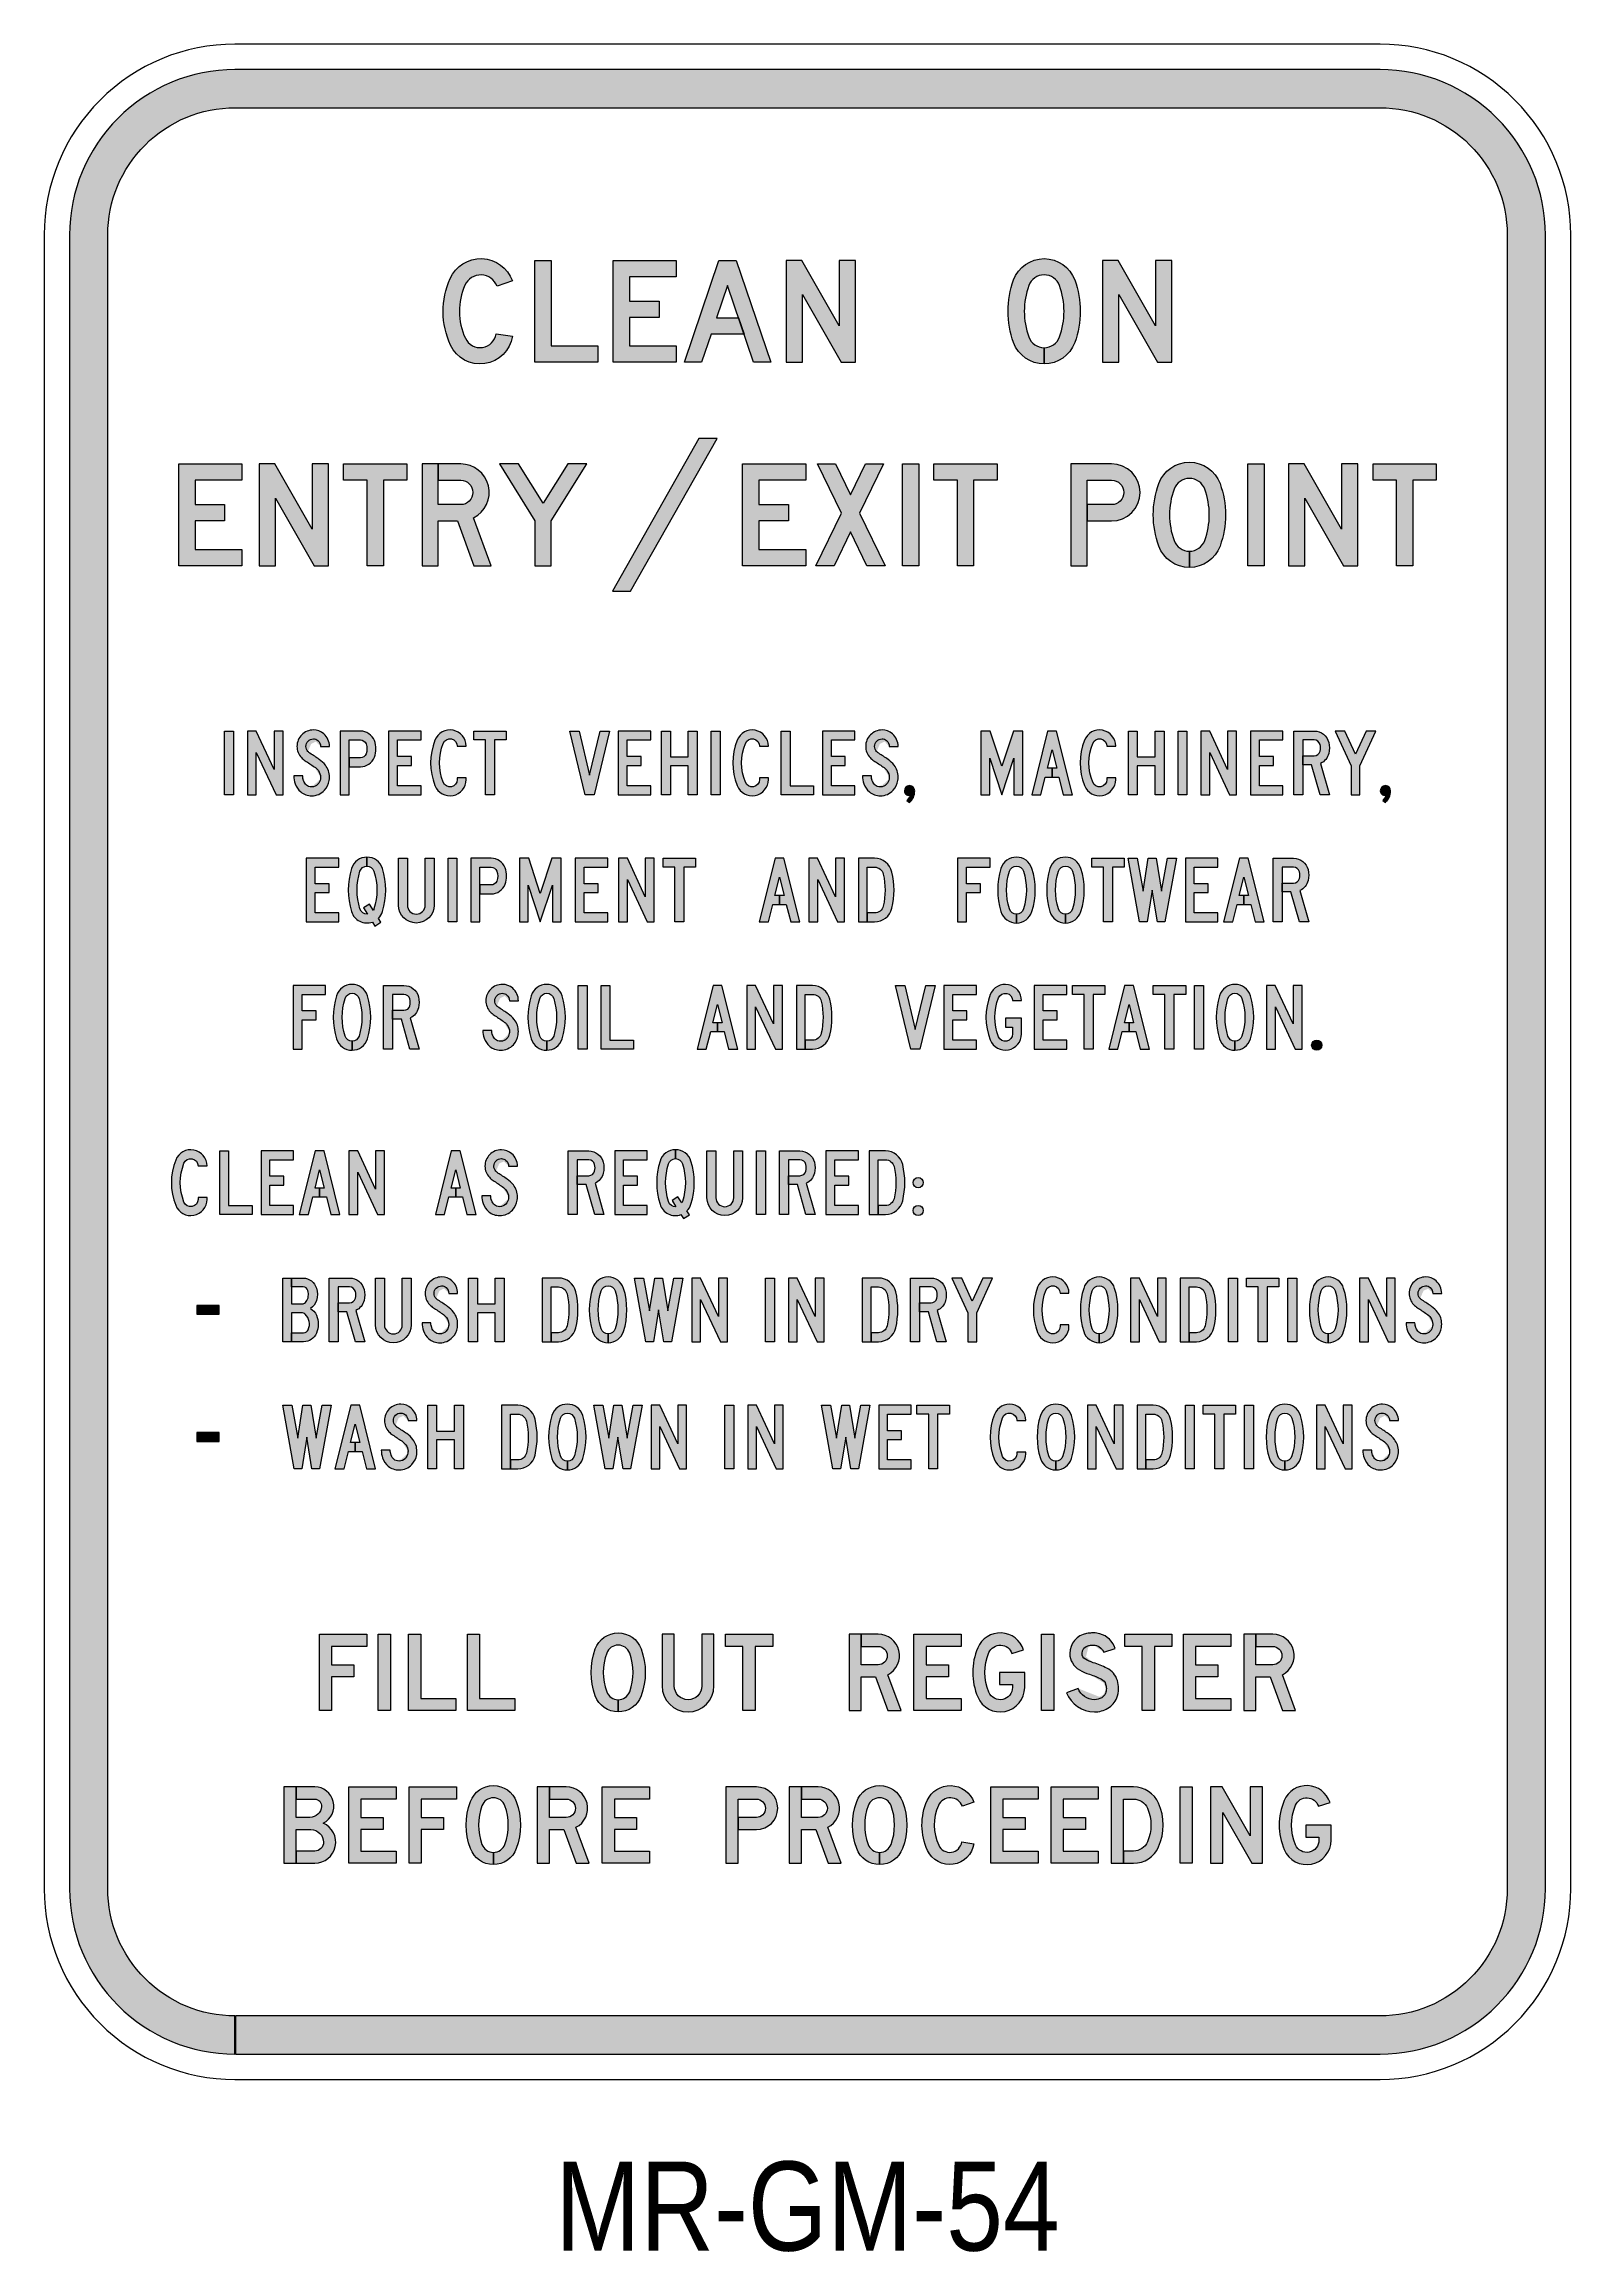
# Model space of a CAD drawing. Header units: millimetres. Extents: x 270 to 330, y -6.8 to 80.
import ezdxf
from ezdxf.enums import TextEntityAlignment as Align

# ---------------------------------------------------------------- set-up
doc = ezdxf.new("R2010")
doc.units = ezdxf.units.MM
doc.layers.add('CNSTRN', color=2, linetype='Continuous')
doc.layers.add('T35', color=3, linetype='Continuous')
doc.layers.add('GSBWFILL', color=7, linetype='Continuous', lineweight=0)
doc.layers.add('GSDIMS', color=7, linetype='Continuous', lineweight=0)
doc.styles.add('T35', font='ARIALN.TTF', dxfattribs={"height": 3.5})
doc.styles.add('TSText', font='isocp2.shx', dxfattribs={"height": 25})

# ---------------------------------------------------------------- blocks, each defined once
blk = doc.blocks.new('*U232')
at = {"layer": 'GSBWFILL', "transparency": 33554687}
blk.add_hatch(color=256, dxfattribs=at).paths.add_polyline_path([(-224.85, -390), (225, -390, 0.4142136), (290, -325), (290, 325, 0.4142136), (225, 390), (-225, 390, 0.4142136), (-290, 325), (-290, -325, 0.4142136), (-225, -390), (-225, -375, -0.4142136), (-275, -325), (-275, 325, -0.4142136), (-225, 375), (225, 375, -0.4142136), (275, 325), (275, -325, -0.4142136), (225, -375), (-224.85, -375)])
at = {"layer": 'GSBWFILL', "linetype": 'Continuous', "transparency": 33554687}
for points in [[(-225, -400), (225, -400, 0.4142136), (300, -325), (300, 325, 0.4142136), (225, 400), (-225, 400, 0.4142136), (-300, 325), (-300, -325, 0.4142136), (-225, -400)], [(-224.85, -390), (225, -390, 0.4142136), (290, -325), (290, 325, 0.4142136), (225, 390), (-225, 390, 0.4142136), (-290, 325), (-290, -325, 0.4142136), (-225, -390), (-225, -375, -0.4142136), (-275, -325), (-275, 325, -0.4142136), (-225, 375), (225, 375, -0.4142136), (275, 325), (275, -325, -0.4142136), (225, -375), (-224.85, -375), (-224.85, -390)]]:
    blk.add_lwpolyline(points, format="xyb", close=True, dxfattribs=at)
at = {"layer": 'GSBWFILL', "color": 250, "transparency": 33554687, "style": 'TSText'}
for s in ['levels:GSCOLORFILL|GSBWFILL|GSOUTLINE', 'constructPanels:900|600|450', 'chevronShoulderRadius:300.000', 'panelStyle:MR-GM5-11.ssm', 'panelBorderRadius:300.000', 'chevronTipRadius:300.000', 'panelRoundCorners:0', 'constructPanelMode:0', 'panelStation:none', 'panelWidthLock:1', 'panelHeightLock:1', 'heightRounding:2', 'panelName:name', 'panelQuantity:1', 'panelMaterial:0', 'legendMaterial:0', 'panelMounting:1', 'marginAlign:9', 'panelStandard:2', 'widthRounding:2', 'panelSizes:', 'panelShape:0', 'version:2']:
    blk.add_text(s, height=0.001, dxfattribs=at).set_placement((0, 399.998), align=Align.CENTER)
blk = doc.blocks.new('*U3')
at = {"layer": 'GSBWFILL', "linetype": 'Continuous'}
blk.add_hatch(color=256, dxfattribs=at).paths.add_polyline_path([(13.7, 164.4, 0.216677), (14.6, 33.6, 0.744414), (136, 51), (104.4, 55.8, -0.744414), (43.7, 47.1, -0.216677), (42.9, 151.4, -0.674012), (105.9, 149.1), (136, 160.1, 0.674012)])
at = {"layer": 'GSBWFILL'}
blk.add_lwpolyline([(136, 51, -0.744414), (14.6, 33.6, -0.216677), (13.7, 164.4, -0.674012), (136, 160.1), (105.9, 149.1, 0.674012), (42.9, 151.4, 0.216677), (43.7, 47.1, 0.744414), (104.4, 55.8)], format="xyb", close=True, dxfattribs=at)
blk = doc.blocks.new('*U4')
at = {"layer": 'GSBWFILL', "linetype": 'Continuous'}
blk.add_hatch(color=256, dxfattribs=at).paths.add_polyline_path([(32, 32), (124, 32), (124, 0), (0, 0), (0, 200), (32, 200)])
at = {"layer": 'GSBWFILL'}
blk.add_lwpolyline([(32, 32), (124, 32), (124, 0), (0, 0), (0, 200), (32, 200)], close=True, dxfattribs=at)
blk = doc.blocks.new('*U5')
at = {"layer": 'GSBWFILL', "linetype": 'Continuous'}
blk.add_hatch(color=256, dxfattribs=at).paths.add_polyline_path([(124, 168), (32, 168), (32, 120), (90.2, 120), (90.2, 88), (32, 88), (32, 32), (124, 32), (124, 0), (0, 0), (0, 200), (124, 200)])
at = {"layer": 'GSBWFILL'}
blk.add_lwpolyline([(124, 168), (32, 168), (32, 120), (90.2, 120), (90.2, 88), (32, 88), (32, 32), (124, 32), (124, 0), (0, 0), (0, 200), (124, 200)], close=True, dxfattribs=at)
blk = doc.blocks.new('*U6')
at = {"layer": 'GSBWFILL', "linetype": 'Continuous'}
blk.add_hatch(color=256, dxfattribs=at).paths.add_polyline_path([(0, 0), (68, 200), (102, 200), (170, 0), (136.2, 0), (85, 150.6), (63.4, 87), (106.6, 87), (117.5, 55), (52.5, 55), (33.8, 0)])
at = {"layer": 'GSBWFILL'}
blk.add_lwpolyline([(0, 0), (68, 200), (102, 200), (170, 0), (136.2, 0), (85, 150.6), (63.4, 87), (106.6, 87), (117.5, 55), (52.5, 55), (33.8, 0)], close=True, dxfattribs=at)
blk = doc.blocks.new('*U7')
at = {"layer": 'GSBWFILL', "linetype": 'Continuous'}
blk.add_hatch(color=256, dxfattribs=at).paths.add_polyline_path([(32, 133), (108, 0), (136, 0), (136, 200), (104, 200), (104, 71.5), (30.6, 200), (0, 200), (0, 0), (32, 0)])
at = {"layer": 'GSBWFILL'}
blk.add_lwpolyline([(136, 0), (136, 200), (104, 200), (104, 71.5), (30.6, 200), (0, 200), (0, 0), (32, 0), (32, 133), (108, 0)], close=True, dxfattribs=at)
blk = doc.blocks.new('*U2')
at = {"layer": 'GSBWFILL', "color": 28, "true_color": 0x0a0a0a, "xscale": 0.2, "yscale": 0.2, "zscale": 0.2}
for name, p in [('*U3', (0, 0)), ('*U4', (36, 0)), ('*U5', (66.8, 0)), ('*U6', (94.8, 0)), ('*U7', (134.8, 0))]:
    blk.add_blockref(name, p, dxfattribs=at)
blk = doc.blocks.new('*U9')
at = {"layer": 'GSBWFILL', "linetype": 'Continuous'}
blk.add_hatch(color=256, dxfattribs=at).paths.add_polyline_path([(10.9, 161.5, 0.177215), (10.9, 38.5, 0.314825), (71, -3.5), (71, 28.5, -0.314825), (40.9, 49.5, -0.177215), (40.9, 150.5, -0.698925), (101.1, 150.5, -0.177215), (101.1, 49.5, -0.31474), (71, 28.5), (71, -3.5, 0.314782), (131.1, 38.5, 0.177215), (131.1, 161.5, 0.698925)])
at = {"layer": 'GSBWFILL'}
blk.add_lwpolyline([(71, -3.5, -0.314825), (10.9, 38.5, -0.177215), (10.9, 161.5, -0.698925), (131.1, 161.5, -0.177215), (131.1, 38.5, -0.314782), (71, -3.5), (71, 28.5, 0.31474), (101.1, 49.5, 0.177215), (101.1, 150.5, 0.698925), (40.9, 150.5, 0.177215), (40.9, 49.5, 0.314825), (71, 28.5)], format="xyb", close=True, dxfattribs=at)
blk = doc.blocks.new('*U10')
at = {"layer": 'GSBWFILL', "linetype": 'Continuous'}
blk.add_hatch(color=256, dxfattribs=at).paths.add_polyline_path([(32, 133), (108, 0), (136, 0), (136, 200), (104, 200), (104, 71.5), (30.6, 200), (0, 200), (0, 0), (32, 0)])
at = {"layer": 'GSBWFILL'}
blk.add_lwpolyline([(136, 0), (136, 200), (104, 200), (104, 71.5), (30.6, 200), (0, 200), (0, 0), (32, 0), (32, 133), (108, 0)], close=True, dxfattribs=at)
blk = doc.blocks.new('*U8')
at = {"layer": 'GSBWFILL', "color": 28, "true_color": 0x0a0a0a}
for name, p, xscale, yscale, zscale in [('*U9', (0, 0), 0.1999999999999994, 0.1999999999999994, 0.1999999999999994), ('*U10', (37.2, 0), 0.2, 0.2, 0.2)]:
    blk.add_blockref(name, p, dxfattribs=dict(at, xscale=xscale, yscale=yscale, zscale=zscale))
blk = doc.blocks.new('*U1')
at = {"layer": 'GSBWFILL'}
for name, p in [('*U2', (-143.2, 0)), ('*U8', (78.8, 0))]:
    blk.add_blockref(name, p, dxfattribs=at)
blk = doc.blocks.new('*U13')
at = {"layer": 'GSBWFILL', "linetype": 'Continuous'}
blk.add_hatch(color=256, dxfattribs=at).paths.add_polyline_path([(124, 168), (32, 168), (32, 120), (90.2, 120), (90.2, 88), (32, 88), (32, 32), (124, 32), (124, 0), (0, 0), (0, 200), (124, 200)])
at = {"layer": 'GSBWFILL'}
blk.add_lwpolyline([(124, 168), (32, 168), (32, 120), (90.2, 120), (90.2, 88), (32, 88), (32, 32), (124, 32), (124, 0), (0, 0), (0, 200), (124, 200)], close=True, dxfattribs=at)
blk = doc.blocks.new('*U14')
at = {"layer": 'GSBWFILL', "linetype": 'Continuous'}
blk.add_hatch(color=256, dxfattribs=at).paths.add_polyline_path([(32, 133), (108, 0), (136, 0), (136, 200), (104, 200), (104, 71.5), (30.6, 200), (0, 200), (0, 0), (32, 0)])
at = {"layer": 'GSBWFILL'}
blk.add_lwpolyline([(136, 0), (136, 200), (104, 200), (104, 71.5), (30.6, 200), (0, 200), (0, 0), (32, 0), (32, 133), (108, 0)], close=True, dxfattribs=at)
blk = doc.blocks.new('*U15')
at = {"layer": 'GSBWFILL', "linetype": 'Continuous'}
blk.add_hatch(color=256, dxfattribs=at).paths.add_polyline_path([(124, 200), (124, 168), (78, 168), (78, 0), (46, 0), (46, 168), (0, 168), (0, 200)])
at = {"layer": 'GSBWFILL'}
blk.add_lwpolyline([(124, 200), (124, 168), (78, 168), (78, 0), (46, 0), (46, 168), (0, 168), (0, 200)], close=True, dxfattribs=at)
blk = doc.blocks.new('*U16')
at = {"layer": 'GSBWFILL'}
h = blk.add_hatch(color=256, dxfattribs=at)
edge = h.paths.add_edge_path()
edge.add_line((32, 200), (32, 168))
edge.add_line((32, 168), (76, 168))
edge.add_arc((76, 144), 24, -90, 90, ccw=False)
edge.add_line((76, 120), (32, 120))
edge.add_line((32, 120), (32, 200))
edge.add_line((32, 200), (0, 200))
edge.add_line((0, 200), (0, 0))
edge.add_line((0, 0), (32, 0))
edge.add_line((32, 0), (32, 88))
edge.add_line((32, 88), (69.6, 88))
edge.add_line((69.6, 88), (101.9, 0))
edge.add_line((101.9, 0), (136, 0))
edge.add_line((136, 0), (101.4, 94.1))
edge.add_arc((76, 144), 56, 297.0278, 450)
edge.add_line((76, 200), (32, 200))
blk.add_lwpolyline([(32, 200), (32, 168), (76, 168, -1), (76, 120), (32, 120), (32, 200), (0, 200), (0, 0), (32, 0), (32, 88), (69.6, 88), (101.9, 0), (136, 0), (101.4, 94.1, 0.78814), (76, 200)], format="xyb", close=True, dxfattribs=at)
blk = doc.blocks.new('*U17')
at = {"layer": 'GSBWFILL', "linetype": 'Continuous'}
blk.add_hatch(color=256, dxfattribs=at).paths.add_polyline_path([(70, 88), (70, 0), (102, 0), (102, 88), (172, 200), (134.3, 200), (86, 122.8), (37.7, 200), (0, 200)])
at = {"layer": 'GSBWFILL'}
blk.add_lwpolyline([(70, 0), (102, 0), (102, 88), (172, 200), (134.3, 200), (86, 122.8), (37.7, 200), (0, 200), (70, 88)], close=True, dxfattribs=at)
blk = doc.blocks.new('*U12')
at = {"layer": 'CNSTRN', "color": 28, "true_color": 0x0a0a0a, "yscale": 0.2}
for name, p, xscale, zscale in [('*U13', (0, 0), 0.2, 0.2), ('*U14', (31.6, 0), 0.2, 0.2), ('*U15', (64.8, 0), 0.2, 0.2), ('*U16', (95.6, 0), 0.1999999992628091, 0.1999999992628091), ('*U17', (126, 0), 0.2, 0.2)]:
    blk.add_blockref(name, p, dxfattribs=dict(at, xscale=xscale, zscale=zscale))
blk = doc.blocks.new('*U19')
at = {"layer": 'GSBWFILL', "linetype": 'Continuous'}
blk.add_hatch(color=256, dxfattribs=at).paths.add_polyline_path([(0, -50), (36, -50), (206, 250), (170, 250)])
at = {"layer": 'GSBWFILL'}
blk.add_lwpolyline([(0, -50), (36, -50), (206, 250), (170, 250)], close=True, dxfattribs=at)
blk = doc.blocks.new('*U18')
at = {"layer": 'CNSTRN', "color": 28, "true_color": 0x0a0a0a, "xscale": 0.2, "yscale": 0.2, "zscale": 0.2}
blk.add_blockref('*U19', (0, 0), dxfattribs=at)
blk = doc.blocks.new('*U21')
at = {"layer": 'GSBWFILL', "linetype": 'Continuous'}
blk.add_hatch(color=256, dxfattribs=at).paths.add_polyline_path([(124, 168), (32, 168), (32, 120), (90.2, 120), (90.2, 88), (32, 88), (32, 32), (124, 32), (124, 0), (0, 0), (0, 200), (124, 200)])
at = {"layer": 'GSBWFILL'}
blk.add_lwpolyline([(124, 168), (32, 168), (32, 120), (90.2, 120), (90.2, 88), (32, 88), (32, 32), (124, 32), (124, 0), (0, 0), (0, 200), (124, 200)], close=True, dxfattribs=at)
blk = doc.blocks.new('*U22')
at = {"layer": 'GSBWFILL', "linetype": 'Continuous'}
blk.add_hatch(color=256, dxfattribs=at).paths.add_polyline_path([(50.2, 103.1), (0, 0), (35.6, 0), (68, 66.5), (100.4, 0), (136, 0), (85.8, 103.1), (133, 200), (97.4, 200), (68, 139.6), (38.6, 200), (3, 200)])
at = {"layer": 'GSBWFILL'}
blk.add_lwpolyline([(68, 66.5), (35.6, 0), (0, 0), (50.2, 103.1), (3, 200), (38.6, 200), (68, 139.6), (97.4, 200), (133, 200), (85.8, 103.1), (136, 0), (100.4, 0)], close=True, dxfattribs=at)
blk = doc.blocks.new('*U23')
at = {"layer": 'GSBWFILL', "linetype": 'Continuous'}
blk.add_hatch(color=256, dxfattribs=at).paths.add_polyline_path([(0, 200), (32, 200), (32, 0), (0, 0)])
at = {"layer": 'GSBWFILL'}
blk.add_lwpolyline([(0, 200), (32, 200), (32, 0), (0, 0)], close=True, dxfattribs=at)
blk = doc.blocks.new('*U24')
at = {"layer": 'GSBWFILL', "linetype": 'Continuous'}
blk.add_hatch(color=256, dxfattribs=at).paths.add_polyline_path([(124, 200), (124, 168), (78, 168), (78, 0), (46, 0), (46, 168), (0, 168), (0, 200)])
at = {"layer": 'GSBWFILL'}
blk.add_lwpolyline([(124, 200), (124, 168), (78, 168), (78, 0), (46, 0), (46, 168), (0, 168), (0, 200)], close=True, dxfattribs=at)
blk = doc.blocks.new('*U20')
at = {"layer": 'CNSTRN', "color": 28, "true_color": 0x0a0a0a, "xscale": 0.2, "yscale": 0.2, "zscale": 0.2}
for name, p in [('*U21', (0, 0)), ('*U22', (28.8, 0)), ('*U23', (62.8, 0)), ('*U24', (75.2, 0))]:
    blk.add_blockref(name, p, dxfattribs=at)
blk = doc.blocks.new('*U26')
at = {"layer": 'GSBWFILL', "linetype": 'Continuous'}
blk.add_hatch(color=256, dxfattribs=at).paths.add_polyline_path([(0, 200), (0, 0), (32, 0), (32, 168), (80, 168, -1), (80, 120), (32.01, 120), (32.01, 88), (80, 88, 1), (80, 200)])
at = {"layer": 'GSBWFILL'}
blk.add_lwpolyline([(32, 168), (80, 168, -1), (80, 120), (32.01, 120), (32.01, 88), (80, 88, 1), (80, 200), (0, 200), (0, 0), (32, 0)], format="xyb", close=True, dxfattribs=at)
blk = doc.blocks.new('*U27')
at = {"layer": 'GSBWFILL', "linetype": 'Continuous'}
blk.add_hatch(color=256, dxfattribs=at).paths.add_polyline_path([(10.9, 161.5, 0.177215), (10.9, 38.5, 0.314825), (71, -3.5), (71, 28.5, -0.314825), (40.9, 49.5, -0.177215), (40.9, 150.5, -0.698925), (101.1, 150.5, -0.177215), (101.1, 49.5, -0.31474), (71, 28.5), (71, -3.5, 0.314782), (131.1, 38.5, 0.177215), (131.1, 161.5, 0.698925)])
at = {"layer": 'GSBWFILL'}
blk.add_lwpolyline([(71, -3.5, -0.314825), (10.9, 38.5, -0.177215), (10.9, 161.5, -0.698925), (131.1, 161.5, -0.177215), (131.1, 38.5, -0.314782), (71, -3.5), (71, 28.5, 0.31474), (101.1, 49.5, 0.177215), (101.1, 150.5, 0.698925), (40.9, 150.5, 0.177215), (40.9, 49.5, 0.314825), (71, 28.5)], format="xyb", close=True, dxfattribs=at)
blk = doc.blocks.new('*U28')
at = {"layer": 'GSBWFILL', "linetype": 'Continuous'}
blk.add_hatch(color=256, dxfattribs=at).paths.add_polyline_path([(0, 200), (32, 200), (32, 0), (0, 0)])
at = {"layer": 'GSBWFILL'}
blk.add_lwpolyline([(0, 200), (32, 200), (32, 0), (0, 0)], close=True, dxfattribs=at)
blk = doc.blocks.new('*U29')
at = {"layer": 'GSBWFILL', "linetype": 'Continuous'}
blk.add_hatch(color=256, dxfattribs=at).paths.add_polyline_path([(32, 133), (108, 0), (136, 0), (136, 200), (104, 200), (104, 71.5), (30.6, 200), (0, 200), (0, 0), (32, 0)])
at = {"layer": 'GSBWFILL'}
blk.add_lwpolyline([(136, 0), (136, 200), (104, 200), (104, 71.5), (30.6, 200), (0, 200), (0, 0), (32, 0), (32, 133), (108, 0)], close=True, dxfattribs=at)
blk = doc.blocks.new('*U30')
at = {"layer": 'GSBWFILL', "linetype": 'Continuous'}
blk.add_hatch(color=256, dxfattribs=at).paths.add_polyline_path([(124, 200), (124, 168), (78, 168), (78, 0), (46, 0), (46, 168), (0, 168), (0, 200)])
at = {"layer": 'GSBWFILL'}
blk.add_lwpolyline([(124, 200), (124, 168), (78, 168), (78, 0), (46, 0), (46, 168), (0, 168), (0, 200)], close=True, dxfattribs=at)
blk = doc.blocks.new('*U25')
at = {"layer": 'CNSTRN', "color": 28, "true_color": 0x0a0a0a, "xscale": 0.2, "yscale": 0.2, "zscale": 0.2}
for name, p in [('*U26', (0, 0)), ('*U27', (32.4, 0)), ('*U28', (69.6, 0)), ('*U29', (85.6, 0)), ('*U30', (118.8, 0))]:
    blk.add_blockref(name, p, dxfattribs=at)
blk = doc.blocks.new('*U11')
at = {"layer": 'CNSTRN'}
for name, p in [('*U18', (-76.7, 0)), ('*U12', (-247.1, 0)), ('*U20', (-25.5, 0)), ('*U25', (103.5, 0))]:
    blk.add_blockref(name, p, dxfattribs=at)
blk = doc.blocks.new('*U116')
at = {"layer": 'GSBWFILL', "linetype": 'Continuous'}
blk.add_hatch(color=256, dxfattribs=at).paths.add_polyline_path([(28, 92), (71.8, 92), (71.8, 120), (28, 120), (28, 172), (102, 172), (102, 200), (0, 200), (0, 0), (28, 0)])
at = {"layer": 'GSBWFILL'}
blk.add_lwpolyline([(28, 92), (71.8, 92), (71.8, 120), (28, 120), (28, 172), (102, 172), (102, 200), (0, 200), (0, 0), (28, 0)], close=True, dxfattribs=at)
blk = doc.blocks.new('*U117')
at = {"layer": 'GSBWFILL', "linetype": 'Continuous'}
blk.add_hatch(color=256, dxfattribs=at).paths.add_polyline_path([(81, 40.6, -0.328043), (59, 24.5), (59, -3.5, 0.328109), (107.7, 32.3, 0.152381), (107.7, 167.7, 0.735537), (10.3, 167.7, 0.152381), (10.3, 32.3, 0.328163), (59, -3.5), (59, 24.5, -0.328163), (37, 40.6, -0.152381), (37, 159.4, -0.735537), (81, 159.4, -0.152381)])
at = {"layer": 'GSBWFILL'}
blk.add_lwpolyline([(59, 24.5, -0.328163), (37, 40.6, -0.152381), (37, 159.4, -0.735537), (81, 159.4, -0.152381), (81, 40.6, -0.328043), (59, 24.5), (59, -3.5, 0.328109), (107.7, 32.3, 0.152381), (107.7, 167.7, 0.735537), (10.3, 167.7, 0.152381), (10.3, 32.3, 0.328163), (59, -3.5)], format="xyb", close=True, dxfattribs=at)
blk = doc.blocks.new('*U118')
at = {"layer": 'GSBWFILL', "linetype": 'Continuous'}
blk.add_hatch(color=256, dxfattribs=at).paths.add_polyline_path([(0, 0), (28, 0), (28, 172), (64.3, 172, -0.344881), (82.7, 157.6, -0.12178), (82.7, 136.4, -0.344881), (64.3, 122), (28, 122), (28, 94), (56.1, 94), (82.9, 0), (112, 0), (84, 98.3, 0.227614), (109.9, 129.7, 0.12178), (109.9, 164.3, 0.344881), (64.3, 200), (0, 200)])
at = {"layer": 'GSBWFILL'}
blk.add_lwpolyline([(64.3, 122, 0.344881), (82.7, 136.4, 0.12178), (82.7, 157.6, 0.344881), (64.3, 172), (28, 172), (28, 0), (0, 0), (0, 200), (64.3, 200, -0.344881), (109.9, 164.3, -0.12178), (109.9, 129.7, -0.227614), (84, 98.3), (112, 0), (82.9, 0), (56.1, 94), (28, 94), (28, 122)], format="xyb", close=True, dxfattribs=at)
blk = doc.blocks.new('*U115')
at = {"layer": 'GSBWFILL', "color": 28, "true_color": 0x0a0a0a, "xscale": 0.125, "yscale": 0.125, "zscale": 0.125}
for name, p in [('*U116', (0, 0)), ('*U117', (15.75, 0)), ('*U118', (35.5, 0))]:
    blk.add_blockref(name, p, dxfattribs=at)
blk = doc.blocks.new('*U120')
at = {"layer": 'GSBWFILL'}
h = blk.add_hatch(color=256, dxfattribs=at)
edge = h.paths.add_edge_path()
edge.add_arc((-588.5, -858.1), 1149.1, 55.39094, 57.10465, ccw=False)
edge.add_arc((31.2, 39.9), 58.1, 37.88452, 55.39094, ccw=False)
edge.add_arc((51.1, 55.3), 32.9, 0, 37.88452, ccw=False)
edge.add_arc((45.4, 55.3), 38.6, 350.8629, 360, ccw=False)
edge.add_arc((52.5, 54.2), 31.4, 317.29673, 350.8629, ccw=False)
edge.add_arc((56.4, 50.6), 26.1, 270, 317.29673, ccw=False)
edge.add_arc((56.4, 55), 30.5, 251.07895, 270, ccw=False)
edge.add_arc((52.9, 44.9), 19.8, 229.3133, 251.07895, ccw=False)
edge.add_arc((61.1, 54.4), 32.4, 199.43064, 229.3133, ccw=False)
edge.add_arc((73.8, 58.9), 45.8, 180.0011, 199.43027, ccw=False)
edge.add_line((28, 58.9), (0, 58.9))
edge.add_arc((73.8, 58.9), 73.8, 180.00068, 199.43041)
edge.add_arc((61.1, 54.4), 60.4, 199.43064, 229.3133)
edge.add_arc((52.9, 44.9), 47.8, 229.3133, 251.07895)
edge.add_arc((56.4, 55), 58.5, 251.07895, 270)
edge.add_arc((56.4, 50.6), 54.1, 270, 317.29673)
edge.add_arc((52.5, 54.2), 59.4, 317.29673, 350.8629)
edge.add_arc((45.4, 55.3), 66.6, 350.8629, 360)
edge.add_arc((51.1, 55.3), 60.9, 360, 397.88452)
edge.add_arc((31.2, 39.9), 86.1, 37.88452, 55.39094)
edge.add_arc((-588.5, -858.1), 1177.1, 55.39094, 57.10465)
edge.add_arc((70, 159.9), 35.3, 223.0176, 237.10465, ccw=False)
edge.add_arc((61.5, 152), 23.6, 180, 223.0176, ccw=False)
edge.add_arc((61.4, 152), 23.5, 89.99988, 179.99996, ccw=False)
edge.add_arc((61.4, 153.7), 21.8, 48.67847, 90, ccw=False)
edge.add_arc((59.7, 151.8), 24.3, 0, 48.67847, ccw=False)
edge.add_line((84, 151.8), (112, 151.8))
edge.add_arc((59.7, 151.8), 52.3, 0, 48.67847)
edge.add_arc((61.4, 153.7), 49.8, 48.67847, 90)
edge.add_arc((61.4, 152), 51.5, 89.99993, 180)
edge.add_arc((61.5, 152), 51.6, 180, 223.0176)
edge.add_arc((70, 159.9), 63.3, 223.0176, 237.10465)
blk.add_lwpolyline([(35.6, 106.8, -0.007478), (64.2, 87.7, -0.076535), (77.1, 75.6, -0.166825), (84, 55.3, -0.039889), (83.5, 49.2, -0.147516), (75.6, 32.9, -0.209351), (56.4, 24.5, -0.082747), (46.5, 26.1, -0.095257), (40, 29.9, -0.131132), (30.6, 43.6, -0.084979), (28, 58.9), (0, 58.9, 0.084982), (4.2, 34.3, 0.131132), (21.8, 8.6, 0.095257), (37.4, -0.3, 0.082747), (56.4, -3.5, 0.209351), (96.2, 13.9, 0.147516), (111.2, 44.8, 0.039889), (112, 55.3, 0.166825), (99.2, 92.8, 0.076535), (80.1, 110.8, 0.007478), (50.8, 130.3, -0.061544), (44.2, 135.9, -0.189935), (37.9, 152, -0.414214), (61.4, 175.5, -0.182279), (75.7, 170.1, -0.215653), (84, 151.8), (112, 151.8, 0.215653), (94.2, 191.1, 0.182279), (61.4, 203.5, 0.414214), (9.9, 152, 0.189935), (23.7, 116.8, 0.061544)], format="xyb", close=True, dxfattribs=at)
blk = doc.blocks.new('*U121')
at = {"layer": 'GSBWFILL', "linetype": 'Continuous'}
blk.add_hatch(color=256, dxfattribs=at).paths.add_polyline_path([(81, 40.6, -0.328043), (59, 24.5), (59, -3.5, 0.328109), (107.7, 32.3, 0.152381), (107.7, 167.7, 0.735537), (10.3, 167.7, 0.152381), (10.3, 32.3, 0.328163), (59, -3.5), (59, 24.5, -0.328163), (37, 40.6, -0.152381), (37, 159.4, -0.735537), (81, 159.4, -0.152381)])
at = {"layer": 'GSBWFILL'}
blk.add_lwpolyline([(59, 24.5, -0.328163), (37, 40.6, -0.152381), (37, 159.4, -0.735537), (81, 159.4, -0.152381), (81, 40.6, -0.328043), (59, 24.5), (59, -3.5, 0.328109), (107.7, 32.3, 0.152381), (107.7, 167.7, 0.735537), (10.3, 167.7, 0.152381), (10.3, 32.3, 0.328163), (59, -3.5)], format="xyb", close=True, dxfattribs=at)
blk = doc.blocks.new('*U122')
at = {"layer": 'GSBWFILL', "linetype": 'Continuous'}
blk.add_hatch(color=256, dxfattribs=at).paths.add_polyline_path([(0, 200), (28, 200), (28, 0), (0, 0)])
at = {"layer": 'GSBWFILL'}
blk.add_lwpolyline([(0, 200), (28, 200), (28, 0), (0, 0)], close=True, dxfattribs=at)
blk = doc.blocks.new('*U123')
at = {"layer": 'GSBWFILL', "linetype": 'Continuous'}
blk.add_hatch(color=256, dxfattribs=at).paths.add_polyline_path([(0, 200), (28, 200), (28, 28), (102, 28), (102, 0), (0, 0)])
at = {"layer": 'GSBWFILL'}
blk.add_lwpolyline([(0, 200), (28, 200), (28, 28), (102, 28), (102, 0), (0, 0)], close=True, dxfattribs=at)
blk = doc.blocks.new('*U119')
at = {"layer": 'GSBWFILL', "color": 28, "true_color": 0x0a0a0a, "yscale": 0.125}
for name, p, xscale, zscale in [('*U120', (0, 0), 0.1249999695103913, 0.1249999695103913), ('*U121', (17.75, 0), 0.125, 0.125), ('*U122', (37.5, 0), 0.125, 0.125), ('*U123', (46.5, 0), 0.125, 0.125)]:
    blk.add_blockref(name, p, dxfattribs=dict(at, xscale=xscale, zscale=zscale))
blk = doc.blocks.new('*U125')
at = {"layer": 'GSBWFILL', "linetype": 'Continuous'}
blk.add_hatch(color=256, dxfattribs=at).paths.add_polyline_path([(64, 140.6), (78.4, 83), (64, 83), (64, 55), (85.4, 55), (99.1, 0), (128, 0), (78, 200), (50, 200), (0, 0), (28.9, 0), (42.6, 55), (64, 55), (64, 83), (49.6, 83)])
at = {"layer": 'GSBWFILL'}
blk.add_lwpolyline([(64, 83), (49.6, 83), (64, 140.6), (78.4, 83), (64, 83), (64, 55), (85.4, 55), (99.1, 0), (128, 0), (78, 200), (50, 200), (0, 0), (28.9, 0), (42.6, 55), (64, 55)], close=True, dxfattribs=at)
blk = doc.blocks.new('*U126')
at = {"layer": 'GSBWFILL', "linetype": 'Continuous'}
blk.add_hatch(color=256, dxfattribs=at).paths.add_polyline_path([(28, 133), (90, 0), (112, 0), (112, 200), (84, 200), (84, 79.1), (27.7, 200), (0, 200), (0, 0), (28, 0)])
at = {"layer": 'GSBWFILL'}
blk.add_lwpolyline([(90, 0), (112, 0), (112, 200), (84, 200), (84, 79.1), (27.7, 200), (0, 200), (0, 0), (28, 0), (28, 133)], close=True, dxfattribs=at)
blk = doc.blocks.new('*U127')
at = {"layer": 'GSBWFILL', "linetype": 'Continuous'}
blk.add_hatch(color=256, dxfattribs=at).paths.add_polyline_path([(28, 172), (50.9, 172, -0.348682), (78.2, 150.4, -0.114899), (78.2, 49.6, -0.348682), (50.9, 28), (28, 28), (28, 0), (50.9, 0, 0.348682), (105.5, 43.3, 0.114899), (105.5, 156.7, 0.348682), (50.9, 200), (0, 200), (0, 0), (28, 0)])
at = {"layer": 'GSBWFILL'}
blk.add_lwpolyline([(28, 28), (28, 0), (50.9, 0, 0.348682), (105.5, 43.3, 0.114899), (105.5, 156.7, 0.348682), (50.9, 200), (0, 200), (0, 0), (28, 0), (28, 172), (50.9, 172, -0.348682), (78.2, 150.4, -0.114899), (78.2, 49.6, -0.348682), (50.9, 28)], format="xyb", close=True, dxfattribs=at)
blk = doc.blocks.new('*U124')
at = {"layer": 'GSBWFILL', "color": 28, "true_color": 0x0a0a0a}
for name, p, xscale, yscale, zscale in [('*U125', (0, 0), 0.125, 0.125, 0.125), ('*U126', (19.5, 0), 0.125, 0.125, 0.125), ('*U127', (39, 0), 0.125000000000001, 0.125000000000001, 0.125000000000001)]:
    blk.add_blockref(name, p, dxfattribs=dict(at, xscale=xscale, yscale=yscale, zscale=zscale))
blk = doc.blocks.new('*U129')
at = {"layer": 'GSBWFILL', "linetype": 'Continuous'}
blk.add_hatch(color=256, dxfattribs=at).paths.add_polyline_path([(0, 200), (28.8, 200), (62, 61.6), (95.2, 200), (124, 200), (76, 0), (48, 0)])
at = {"layer": 'GSBWFILL'}
blk.add_lwpolyline([(0, 200), (28.8, 200), (62, 61.6), (95.2, 200), (124, 200), (76, 0), (48, 0)], close=True, dxfattribs=at)
blk = doc.blocks.new('*U130')
at = {"layer": 'GSBWFILL', "linetype": 'Continuous'}
blk.add_hatch(color=256, dxfattribs=at).paths.add_polyline_path([(28, 28), (28, 92), (71.8, 92), (71.8, 120), (28, 120), (28, 172), (102, 172), (102, 200), (0, 200), (0, 0), (102, 0), (102, 28)])
at = {"layer": 'GSBWFILL'}
blk.add_lwpolyline([(28, 28), (28, 92), (71.8, 92), (71.8, 120), (28, 120), (28, 172), (102, 172), (102, 200), (0, 200), (0, 0), (102, 0), (102, 28)], close=True, dxfattribs=at)
blk = doc.blocks.new('*U131')
at = {"layer": 'GSBWFILL', "linetype": 'Continuous'}
blk.add_hatch(color=256, dxfattribs=at).paths.add_polyline_path([(84, 152.5), (112, 152.5, 0.827503), (13.6, 171.2, 0.190476), (13.6, 28.8, 0.827503), (112, 47.5), (112, 97), (62, 97), (62, 69), (84, 69), (84, 47.5, -0.827503), (39.6, 39, -0.190476), (39.6, 161, -0.827503)])
at = {"layer": 'GSBWFILL'}
blk.add_lwpolyline([(84, 69), (84, 47.5, -0.827503), (39.6, 39, -0.190476), (39.6, 161, -0.827503), (84, 152.5), (112, 152.5, 0.827503), (13.6, 171.2, 0.190476), (13.6, 28.8, 0.827503), (112, 47.5), (112, 97), (62, 97), (62, 69)], format="xyb", close=True, dxfattribs=at)
blk = doc.blocks.new('*U132')
at = {"layer": 'GSBWFILL', "linetype": 'Continuous'}
blk.add_hatch(color=256, dxfattribs=at).paths.add_polyline_path([(28, 28), (28, 92), (71.8, 92), (71.8, 120), (28, 120), (28, 172), (102, 172), (102, 200), (0, 200), (0, 0), (102, 0), (102, 28)])
at = {"layer": 'GSBWFILL'}
blk.add_lwpolyline([(28, 28), (28, 92), (71.8, 92), (71.8, 120), (28, 120), (28, 172), (102, 172), (102, 200), (0, 200), (0, 0), (102, 0), (102, 28)], close=True, dxfattribs=at)
blk = doc.blocks.new('*U133')
at = {"layer": 'GSBWFILL', "linetype": 'Continuous'}
blk.add_hatch(color=256, dxfattribs=at).paths.add_polyline_path([(37, 172), (0, 172), (0, 200), (102, 200), (102, 172), (65, 172), (65, 0), (37, 0)])
at = {"layer": 'GSBWFILL'}
blk.add_lwpolyline([(37, 172), (0, 172), (0, 200), (102, 200), (102, 172), (65, 172), (65, 0), (37, 0)], close=True, dxfattribs=at)
blk = doc.blocks.new('*U134')
at = {"layer": 'GSBWFILL', "linetype": 'Continuous'}
blk.add_hatch(color=256, dxfattribs=at).paths.add_polyline_path([(64, 140.6), (78.4, 83), (64, 83), (64, 55), (85.4, 55), (99.1, 0), (128, 0), (78, 200), (50, 200), (0, 0), (28.9, 0), (42.6, 55), (64, 55), (64, 83), (49.6, 83)])
at = {"layer": 'GSBWFILL'}
blk.add_lwpolyline([(64, 83), (49.6, 83), (64, 140.6), (78.4, 83), (64, 83), (64, 55), (85.4, 55), (99.1, 0), (128, 0), (78, 200), (50, 200), (0, 0), (28.9, 0), (42.6, 55), (64, 55)], close=True, dxfattribs=at)
blk = doc.blocks.new('*U135')
at = {"layer": 'GSBWFILL', "linetype": 'Continuous'}
blk.add_hatch(color=256, dxfattribs=at).paths.add_polyline_path([(37, 172), (0, 172), (0, 200), (102, 200), (102, 172), (65, 172), (65, 0), (37, 0)])
at = {"layer": 'GSBWFILL'}
blk.add_lwpolyline([(37, 172), (0, 172), (0, 200), (102, 200), (102, 172), (65, 172), (65, 0), (37, 0)], close=True, dxfattribs=at)
blk = doc.blocks.new('*U136')
at = {"layer": 'GSBWFILL', "linetype": 'Continuous'}
blk.add_hatch(color=256, dxfattribs=at).paths.add_polyline_path([(0, 200), (28, 200), (28, 0), (0, 0)])
at = {"layer": 'GSBWFILL'}
blk.add_lwpolyline([(0, 200), (28, 200), (28, 0), (0, 0)], close=True, dxfattribs=at)
blk = doc.blocks.new('*U137')
at = {"layer": 'GSBWFILL', "linetype": 'Continuous'}
blk.add_hatch(color=256, dxfattribs=at).paths.add_polyline_path([(81, 40.6, -0.328043), (59, 24.5), (59, -3.5, 0.328109), (107.7, 32.3, 0.152381), (107.7, 167.7, 0.735537), (10.3, 167.7, 0.152381), (10.3, 32.3, 0.328163), (59, -3.5), (59, 24.5, -0.328163), (37, 40.6, -0.152381), (37, 159.4, -0.735537), (81, 159.4, -0.152381)])
at = {"layer": 'GSBWFILL'}
blk.add_lwpolyline([(59, 24.5, -0.328163), (37, 40.6, -0.152381), (37, 159.4, -0.735537), (81, 159.4, -0.152381), (81, 40.6, -0.328043), (59, 24.5), (59, -3.5, 0.328109), (107.7, 32.3, 0.152381), (107.7, 167.7, 0.735537), (10.3, 167.7, 0.152381), (10.3, 32.3, 0.328163), (59, -3.5)], format="xyb", close=True, dxfattribs=at)
blk = doc.blocks.new('*U138')
at = {"layer": 'GSBWFILL', "linetype": 'Continuous'}
blk.add_hatch(color=256, dxfattribs=at).paths.add_polyline_path([(28, 133), (90, 0), (112, 0), (112, 200), (84, 200), (84, 79.1), (27.7, 200), (0, 200), (0, 0), (28, 0)])
at = {"layer": 'GSBWFILL'}
blk.add_lwpolyline([(90, 0), (112, 0), (112, 200), (84, 200), (84, 79.1), (27.7, 200), (0, 200), (0, 0), (28, 0), (28, 133)], close=True, dxfattribs=at)
blk = doc.blocks.new('*U139')
at = {"layer": 'GSBWFILL', "linetype": 'Continuous'}
h = blk.add_hatch(color=256, dxfattribs=at)
edge = h.paths.add_edge_path()
edge.add_arc((16, 12.5), 16, 0, 360)
at = {"layer": 'GSBWFILL'}
blk.add_circle((16, 12.5), 16, dxfattribs=at)
blk = doc.blocks.new('*U128')
at = {"layer": 'GSBWFILL', "color": 28, "true_color": 0x0a0a0a, "xscale": 0.125, "yscale": 0.125, "zscale": 0.125}
for name, p in [('*U129', (0, 0)), ('*U130', (19, 0)), ('*U131', (35.5, 0)), ('*U132', (54.5, 0)), ('*U133', (69.5, 0)), ('*U134', (83.75, 0)), ('*U135', (101.25, 0)), ('*U136', (117.5, 0)), ('*U137', (126, 0)), ('*U138', (145.75, 0)), ('*U139', (163.5, 0))]:
    blk.add_blockref(name, p, dxfattribs=at)
blk = doc.blocks.new('*U114')
at = {"layer": 'GSBWFILL'}
for name, p in [('*U115', (-202.125, 0)), ('*U119', (-127.625, 0)), ('*U124', (-43.375, 0)), ('*U128', (34.625, 0))]:
    blk.add_blockref(name, p, dxfattribs=at)
blk = doc.blocks.new('*U33')
at = {"layer": 'GSBWFILL', "linetype": 'Continuous'}
blk.add_hatch(color=256, dxfattribs=at).paths.add_polyline_path([(13.6, 171.2, 0.190476), (13.6, 28.8, 0.827503), (112, 47.5), (112, 53), (84, 53), (84, 47.5, -0.827503), (39.6, 39, -0.190476), (39.6, 161, -0.827503), (84, 152.5), (112, 152.5, 0.827503)])
at = {"layer": 'GSBWFILL'}
blk.add_lwpolyline([(84, 47.5, -0.827503), (39.6, 39, -0.190476), (39.6, 161, -0.827503), (84, 152.5), (112, 152.5, 0.827503), (13.6, 171.2, 0.190476), (13.6, 28.8, 0.827503), (112, 47.5), (112, 53), (84, 53)], format="xyb", close=True, dxfattribs=at)
blk = doc.blocks.new('*U34')
at = {"layer": 'GSBWFILL', "linetype": 'Continuous'}
blk.add_hatch(color=256, dxfattribs=at).paths.add_polyline_path([(0, 200), (28, 200), (28, 28), (102, 28), (102, 0), (0, 0)])
at = {"layer": 'GSBWFILL'}
blk.add_lwpolyline([(0, 200), (28, 200), (28, 28), (102, 28), (102, 0), (0, 0)], close=True, dxfattribs=at)
blk = doc.blocks.new('*U35')
at = {"layer": 'GSBWFILL', "linetype": 'Continuous'}
blk.add_hatch(color=256, dxfattribs=at).paths.add_polyline_path([(28, 28), (28, 92), (71.8, 92), (71.8, 120), (28, 120), (28, 172), (102, 172), (102, 200), (0, 200), (0, 0), (102, 0), (102, 28)])
at = {"layer": 'GSBWFILL'}
blk.add_lwpolyline([(28, 28), (28, 92), (71.8, 92), (71.8, 120), (28, 120), (28, 172), (102, 172), (102, 200), (0, 200), (0, 0), (102, 0), (102, 28)], close=True, dxfattribs=at)
blk = doc.blocks.new('*U36')
at = {"layer": 'GSBWFILL', "linetype": 'Continuous'}
blk.add_hatch(color=256, dxfattribs=at).paths.add_polyline_path([(64, 140.6), (78.4, 83), (64, 83), (64, 55), (85.4, 55), (99.1, 0), (128, 0), (78, 200), (50, 200), (0, 0), (28.9, 0), (42.6, 55), (64, 55), (64, 83), (49.6, 83)])
at = {"layer": 'GSBWFILL'}
blk.add_lwpolyline([(64, 83), (49.6, 83), (64, 140.6), (78.4, 83), (64, 83), (64, 55), (85.4, 55), (99.1, 0), (128, 0), (78, 200), (50, 200), (0, 0), (28.9, 0), (42.6, 55), (64, 55)], close=True, dxfattribs=at)
blk = doc.blocks.new('*U37')
at = {"layer": 'GSBWFILL', "linetype": 'Continuous'}
blk.add_hatch(color=256, dxfattribs=at).paths.add_polyline_path([(28, 133), (90, 0), (112, 0), (112, 200), (84, 200), (84, 79.1), (27.7, 200), (0, 200), (0, 0), (28, 0)])
at = {"layer": 'GSBWFILL'}
blk.add_lwpolyline([(90, 0), (112, 0), (112, 200), (84, 200), (84, 79.1), (27.7, 200), (0, 200), (0, 0), (28, 0), (28, 133)], close=True, dxfattribs=at)
blk = doc.blocks.new('*U32')
at = {"layer": 'GSBWFILL', "color": 28, "true_color": 0x0a0a0a, "xscale": 0.125, "yscale": 0.125, "zscale": 0.125}
for name, p in [('*U33', (0, 0)), ('*U34', (19, 0)), ('*U35', (35.25, 0)), ('*U36', (50.25, 0)), ('*U37', (69.75, 0))]:
    blk.add_blockref(name, p, dxfattribs=at)
blk = doc.blocks.new('*U39')
at = {"layer": 'GSBWFILL', "linetype": 'Continuous'}
blk.add_hatch(color=256, dxfattribs=at).paths.add_polyline_path([(64, 140.6), (78.4, 83), (64, 83), (64, 55), (85.4, 55), (99.1, 0), (128, 0), (78, 200), (50, 200), (0, 0), (28.9, 0), (42.6, 55), (64, 55), (64, 83), (49.6, 83)])
at = {"layer": 'GSBWFILL'}
blk.add_lwpolyline([(64, 83), (49.6, 83), (64, 140.6), (78.4, 83), (64, 83), (64, 55), (85.4, 55), (99.1, 0), (128, 0), (78, 200), (50, 200), (0, 0), (28.9, 0), (42.6, 55), (64, 55)], close=True, dxfattribs=at)
blk = doc.blocks.new('*U40')
at = {"layer": 'GSBWFILL'}
h = blk.add_hatch(color=256, dxfattribs=at)
edge = h.paths.add_edge_path()
edge.add_arc((-588.5, -858.1), 1149.1, 55.39094, 57.10465, ccw=False)
edge.add_arc((31.2, 39.9), 58.1, 37.88452, 55.39094, ccw=False)
edge.add_arc((51.1, 55.3), 32.9, 0, 37.88452, ccw=False)
edge.add_arc((45.4, 55.3), 38.6, 350.8629, 360, ccw=False)
edge.add_arc((52.5, 54.2), 31.4, 317.29673, 350.8629, ccw=False)
edge.add_arc((56.4, 50.6), 26.1, 270, 317.29673, ccw=False)
edge.add_arc((56.4, 55), 30.5, 251.07895, 270, ccw=False)
edge.add_arc((52.9, 44.9), 19.8, 229.3133, 251.07895, ccw=False)
edge.add_arc((61.1, 54.4), 32.4, 199.43064, 229.3133, ccw=False)
edge.add_arc((73.8, 58.9), 45.8, 180.0011, 199.43027, ccw=False)
edge.add_line((28, 58.9), (0, 58.9))
edge.add_arc((73.8, 58.9), 73.8, 180.00068, 199.43041)
edge.add_arc((61.1, 54.4), 60.4, 199.43064, 229.3133)
edge.add_arc((52.9, 44.9), 47.8, 229.3133, 251.07895)
edge.add_arc((56.4, 55), 58.5, 251.07895, 270)
edge.add_arc((56.4, 50.6), 54.1, 270, 317.29673)
edge.add_arc((52.5, 54.2), 59.4, 317.29673, 350.8629)
edge.add_arc((45.4, 55.3), 66.6, 350.8629, 360)
edge.add_arc((51.1, 55.3), 60.9, 360, 397.88452)
edge.add_arc((31.2, 39.9), 86.1, 37.88452, 55.39094)
edge.add_arc((-588.5, -858.1), 1177.1, 55.39094, 57.10465)
edge.add_arc((70, 159.9), 35.3, 223.0176, 237.10465, ccw=False)
edge.add_arc((61.5, 152), 23.6, 180, 223.0176, ccw=False)
edge.add_arc((61.4, 152), 23.5, 89.99988, 179.99996, ccw=False)
edge.add_arc((61.4, 153.7), 21.8, 48.67847, 90, ccw=False)
edge.add_arc((59.7, 151.8), 24.3, 0, 48.67847, ccw=False)
edge.add_line((84, 151.8), (112, 151.8))
edge.add_arc((59.7, 151.8), 52.3, 0, 48.67847)
edge.add_arc((61.4, 153.7), 49.8, 48.67847, 90)
edge.add_arc((61.4, 152), 51.5, 89.99993, 180)
edge.add_arc((61.5, 152), 51.6, 180, 223.0176)
edge.add_arc((70, 159.9), 63.3, 223.0176, 237.10465)
blk.add_lwpolyline([(35.6, 106.8, -0.007478), (64.2, 87.7, -0.076535), (77.1, 75.6, -0.166825), (84, 55.3, -0.039889), (83.5, 49.2, -0.147516), (75.6, 32.9, -0.209351), (56.4, 24.5, -0.082747), (46.5, 26.1, -0.095257), (40, 29.9, -0.131132), (30.6, 43.6, -0.084979), (28, 58.9), (0, 58.9, 0.084982), (4.2, 34.3, 0.131132), (21.8, 8.6, 0.095257), (37.4, -0.3, 0.082747), (56.4, -3.5, 0.209351), (96.2, 13.9, 0.147516), (111.2, 44.8, 0.039889), (112, 55.3, 0.166825), (99.2, 92.8, 0.076535), (80.1, 110.8, 0.007478), (50.8, 130.3, -0.061544), (44.2, 135.9, -0.189935), (37.9, 152, -0.414214), (61.4, 175.5, -0.182279), (75.7, 170.1, -0.215653), (84, 151.8), (112, 151.8, 0.215653), (94.2, 191.1, 0.182279), (61.4, 203.5, 0.414214), (9.9, 152, 0.189935), (23.7, 116.8, 0.061544)], format="xyb", close=True, dxfattribs=at)
blk = doc.blocks.new('*U38')
at = {"layer": 'GSBWFILL', "color": 28, "true_color": 0x0a0a0a, "yscale": 0.125}
for name, p, xscale, zscale in [('*U39', (0, 0), 0.125, 0.125), ('*U40', (18.25, 0), 0.1249999695103913, 0.1249999695103913)]:
    blk.add_blockref(name, p, dxfattribs=dict(at, xscale=xscale, zscale=zscale))
blk = doc.blocks.new('*U42')
at = {"layer": 'GSBWFILL', "linetype": 'Continuous'}
blk.add_hatch(color=256, dxfattribs=at).paths.add_polyline_path([(0, 0), (28, 0), (28, 172), (64.3, 172, -0.344881), (82.7, 157.6, -0.12178), (82.7, 136.4, -0.344881), (64.3, 122), (28, 122), (28, 94), (56.1, 94), (82.9, 0), (112, 0), (84, 98.3, 0.227614), (109.9, 129.7, 0.12178), (109.9, 164.3, 0.344881), (64.3, 200), (0, 200)])
at = {"layer": 'GSBWFILL'}
blk.add_lwpolyline([(64.3, 122, 0.344881), (82.7, 136.4, 0.12178), (82.7, 157.6, 0.344881), (64.3, 172), (28, 172), (28, 0), (0, 0), (0, 200), (64.3, 200, -0.344881), (109.9, 164.3, -0.12178), (109.9, 129.7, -0.227614), (84, 98.3), (112, 0), (82.9, 0), (56.1, 94), (28, 94), (28, 122)], format="xyb", close=True, dxfattribs=at)
blk = doc.blocks.new('*U43')
at = {"layer": 'GSBWFILL', "linetype": 'Continuous'}
blk.add_hatch(color=256, dxfattribs=at).paths.add_polyline_path([(28, 28), (28, 92), (71.8, 92), (71.8, 120), (28, 120), (28, 172), (102, 172), (102, 200), (0, 200), (0, 0), (102, 0), (102, 28)])
at = {"layer": 'GSBWFILL'}
blk.add_lwpolyline([(28, 28), (28, 92), (71.8, 92), (71.8, 120), (28, 120), (28, 172), (102, 172), (102, 200), (0, 200), (0, 0), (102, 0), (102, 28)], close=True, dxfattribs=at)
blk = doc.blocks.new('*U44')
at = {"layer": 'GSBWFILL', "linetype": 'Continuous'}
blk.add_hatch(color=256, dxfattribs=at).paths.add_polyline_path([(81, 40.6, -0.053736), (79, 36.1), (66.6, 55.7), (48, 44), (60.3, 24.5, -0.34381), (37, 40.6, -0.152381), (37, 159.4, -0.328163), (59, 175.5), (59, 203.5, 0.328163), (10.3, 167.7, 0.152381), (10.3, 32.3, 0.426003), (76.1, -0.5), (84, -13), (102.6, -1.3), (94.8, 11.1, 0.123383), (107.7, 32.3, 0.152381), (107.7, 167.7, 0.328109), (59, 203.5), (59, 175.5, -0.328043), (81, 159.4, -0.152381)])
at = {"layer": 'GSBWFILL'}
blk.add_lwpolyline([(59, 175.5, -0.328043), (81, 159.4, -0.152381), (81, 40.6, -0.053736), (79, 36.1), (66.6, 55.7), (48, 44), (60.3, 24.5, -0.34381), (37, 40.6, -0.152381), (37, 159.4, -0.328163), (59, 175.5), (59, 203.5, 0.328163), (10.3, 167.7, 0.152381), (10.3, 32.3, 0.426003), (76.1, -0.5), (84, -13), (102.6, -1.3), (94.8, 11.1, 0.123383), (107.7, 32.3, 0.152381), (107.7, 167.7, 0.328109), (59, 203.5)], format="xyb", close=True, dxfattribs=at)
blk = doc.blocks.new('*U45')
at = {"layer": 'GSBWFILL', "linetype": 'Continuous'}
blk.add_hatch(color=256, dxfattribs=at).paths.add_polyline_path([(28, 200), (0, 200), (0, 52.5, 1), (112, 52.5), (112, 200), (84, 200), (84, 52.5, -1), (28, 52.5)])
at = {"layer": 'GSBWFILL'}
blk.add_lwpolyline([(28, 200), (28, 52.5, 1), (84, 52.5), (84, 200), (112, 200), (112, 52.5, -1), (0, 52.5), (0, 200)], format="xyb", close=True, dxfattribs=at)
blk = doc.blocks.new('*U46')
at = {"layer": 'GSBWFILL', "linetype": 'Continuous'}
blk.add_hatch(color=256, dxfattribs=at).paths.add_polyline_path([(0, 200), (28, 200), (28, 0), (0, 0)])
at = {"layer": 'GSBWFILL'}
blk.add_lwpolyline([(0, 200), (28, 200), (28, 0), (0, 0)], close=True, dxfattribs=at)
blk = doc.blocks.new('*U47')
at = {"layer": 'GSBWFILL', "linetype": 'Continuous'}
blk.add_hatch(color=256, dxfattribs=at).paths.add_polyline_path([(0, 0), (28, 0), (28, 172), (64.3, 172, -0.344881), (82.7, 157.6, -0.12178), (82.7, 136.4, -0.344881), (64.3, 122), (28, 122), (28, 94), (56.1, 94), (82.9, 0), (112, 0), (84, 98.3, 0.227614), (109.9, 129.7, 0.12178), (109.9, 164.3, 0.344881), (64.3, 200), (0, 200)])
at = {"layer": 'GSBWFILL'}
blk.add_lwpolyline([(64.3, 122, 0.344881), (82.7, 136.4, 0.12178), (82.7, 157.6, 0.344881), (64.3, 172), (28, 172), (28, 0), (0, 0), (0, 200), (64.3, 200, -0.344881), (109.9, 164.3, -0.12178), (109.9, 129.7, -0.227614), (84, 98.3), (112, 0), (82.9, 0), (56.1, 94), (28, 94), (28, 122)], format="xyb", close=True, dxfattribs=at)
blk = doc.blocks.new('*U48')
at = {"layer": 'GSBWFILL', "linetype": 'Continuous'}
blk.add_hatch(color=256, dxfattribs=at).paths.add_polyline_path([(28, 28), (28, 92), (71.8, 92), (71.8, 120), (28, 120), (28, 172), (102, 172), (102, 200), (0, 200), (0, 0), (102, 0), (102, 28)])
at = {"layer": 'GSBWFILL'}
blk.add_lwpolyline([(28, 28), (28, 92), (71.8, 92), (71.8, 120), (28, 120), (28, 172), (102, 172), (102, 200), (0, 200), (0, 0), (102, 0), (102, 28)], close=True, dxfattribs=at)
blk = doc.blocks.new('*U49')
at = {"layer": 'GSBWFILL', "linetype": 'Continuous'}
blk.add_hatch(color=256, dxfattribs=at).paths.add_polyline_path([(28, 172), (50.9, 172, -0.348682), (78.2, 150.4, -0.114899), (78.2, 49.6, -0.348682), (50.9, 28), (28, 28), (28, 0), (50.9, 0, 0.348682), (105.5, 43.3, 0.114899), (105.5, 156.7, 0.348682), (50.9, 200), (0, 200), (0, 0), (28, 0)])
at = {"layer": 'GSBWFILL'}
blk.add_lwpolyline([(28, 28), (28, 0), (50.9, 0, 0.348682), (105.5, 43.3, 0.114899), (105.5, 156.7, 0.348682), (50.9, 200), (0, 200), (0, 0), (28, 0), (28, 172), (50.9, 172, -0.348682), (78.2, 150.4, -0.114899), (78.2, 49.6, -0.348682), (50.9, 28)], format="xyb", close=True, dxfattribs=at)
blk = doc.blocks.new('*U50')
at = {"layer": 'GSBWFILL', "linetype": 'Continuous'}
h = blk.add_hatch(color=256, dxfattribs=at)
edge = h.paths.add_edge_path()
edge.add_arc((16, 100), 16, 0, 360)
edge = h.paths.add_edge_path()
edge.add_arc((16, 12.5), 16, 0, 360)
at = {"layer": 'GSBWFILL'}
for centre in [(16, 100), (16, 12.5)]:
    blk.add_circle(centre, 16, dxfattribs=at)
blk = doc.blocks.new('*U41')
at = {"layer": 'GSBWFILL', "color": 28, "true_color": 0x0a0a0a}
for name, p, xscale, yscale, zscale in [('*U42', (0, 0), 0.125, 0.125, 0.125), ('*U43', (18.25, 0), 0.125, 0.125, 0.125), ('*U44', (34.75, 0), 0.125, 0.125, 0.125), ('*U45', (54.5, 0), 0.125, 0.125, 0.125), ('*U46', (74, 0), 0.125, 0.125, 0.125), ('*U47', (83, 0), 0.125, 0.125, 0.125), ('*U48', (101.25, 0), 0.125, 0.125, 0.125), ('*U49', (118.25, 0), 0.125000000000001, 0.125000000000001, 0.125000000000001), ('*U50', (135.5, 0), 0.125, 0.125, 0.125)]:
    blk.add_blockref(name, p, dxfattribs=dict(at, xscale=xscale, yscale=yscale, zscale=zscale))
blk = doc.blocks.new('*U31')
at = {"layer": 'GSBWFILL'}
for name, p in [('*U32', (0, 0)), ('*U38', (103.75, 0)), ('*U41', (156, 0))]:
    blk.add_blockref(name, p, dxfattribs=at)
blk = doc.blocks.new('*U53')
at = {"layer": 'GSBWFILL', "linetype": 'Continuous'}
blk.add_hatch(color=256, dxfattribs=at).paths.add_polyline_path([(70, 86), (70, 114), (0, 114), (0, 86)])
at = {"layer": 'GSBWFILL'}
blk.add_lwpolyline([(0, 86), (70, 86), (70, 114), (0, 114)], close=True, dxfattribs=at)
blk = doc.blocks.new('*U55')
at = {"layer": 'GSBWFILL', "linetype": 'Continuous'}
blk.add_hatch(color=256, dxfattribs=at).paths.add_polyline_path([(64, 172, -0.333333), (79.4, 160.5, -0.223142), (74, 126, -0.249069), (60.7, 119), (28, 119), (28, 200), (0, 200), (0, 0), (28, 0), (28, 91), (59.6, 91, -0.196262), (70.8, 86.4, -0.309155), (80.5, 37.7, -0.300336), (65.7, 28), (28, 28), (28, 0), (65.7, 0, 0.300336), (106.2, 26.7, 0.204656), (106.2, 83.3, 0.16707), (87, 104.5, 0.186129), (106.2, 129.7, 0.142857), (106.2, 168.3, 0.333333), (64, 200), (28, 200), (28, 172)])
at = {"layer": 'GSBWFILL'}
blk.add_lwpolyline([(59.6, 91), (28, 91), (28, 0), (0, 0), (0, 200), (28, 200), (28, 119), (60.7, 119, 0.249069), (74, 126, 0.223142), (79.4, 160.5, 0.333333), (64, 172), (28, 172), (28, 200), (64, 200, -0.333333), (106.2, 168.3, -0.142857), (106.2, 129.7, -0.186129), (87, 104.5, -0.16707), (106.2, 83.3, -0.204656), (106.2, 26.7, -0.300336), (65.7, 0), (28, 0), (28, 28), (65.7, 28, 0.300336), (80.5, 37.7, 0.309155), (70.8, 86.4, 0.196262)], format="xyb", close=True, dxfattribs=at)
blk = doc.blocks.new('*U56')
at = {"layer": 'GSBWFILL', "linetype": 'Continuous'}
blk.add_hatch(color=256, dxfattribs=at).paths.add_polyline_path([(0, 0), (28, 0), (28, 172), (64.3, 172, -0.344881), (82.7, 157.6, -0.12178), (82.7, 136.4, -0.344881), (64.3, 122), (28, 122), (28, 94), (56.1, 94), (82.9, 0), (112, 0), (84, 98.3, 0.227614), (109.9, 129.7, 0.12178), (109.9, 164.3, 0.344881), (64.3, 200), (0, 200)])
at = {"layer": 'GSBWFILL'}
blk.add_lwpolyline([(64.3, 122, 0.344881), (82.7, 136.4, 0.12178), (82.7, 157.6, 0.344881), (64.3, 172), (28, 172), (28, 0), (0, 0), (0, 200), (64.3, 200, -0.344881), (109.9, 164.3, -0.12178), (109.9, 129.7, -0.227614), (84, 98.3), (112, 0), (82.9, 0), (56.1, 94), (28, 94), (28, 122)], format="xyb", close=True, dxfattribs=at)
blk = doc.blocks.new('*U57')
at = {"layer": 'GSBWFILL', "linetype": 'Continuous'}
blk.add_hatch(color=256, dxfattribs=at).paths.add_polyline_path([(28, 200), (0, 200), (0, 52.5, 1), (112, 52.5), (112, 200), (84, 200), (84, 52.5, -1), (28, 52.5)])
at = {"layer": 'GSBWFILL'}
blk.add_lwpolyline([(28, 200), (28, 52.5, 1), (84, 52.5), (84, 200), (112, 200), (112, 52.5, -1), (0, 52.5), (0, 200)], format="xyb", close=True, dxfattribs=at)
blk = doc.blocks.new('*U58')
at = {"layer": 'GSBWFILL'}
h = blk.add_hatch(color=256, dxfattribs=at)
edge = h.paths.add_edge_path()
edge.add_arc((-588.5, -858.1), 1149.1, 55.39094, 57.10465, ccw=False)
edge.add_arc((31.2, 39.9), 58.1, 37.88452, 55.39094, ccw=False)
edge.add_arc((51.1, 55.3), 32.9, 0, 37.88452, ccw=False)
edge.add_arc((45.4, 55.3), 38.6, 350.8629, 360, ccw=False)
edge.add_arc((52.5, 54.2), 31.4, 317.29673, 350.8629, ccw=False)
edge.add_arc((56.4, 50.6), 26.1, 270, 317.29673, ccw=False)
edge.add_arc((56.4, 55), 30.5, 251.07895, 270, ccw=False)
edge.add_arc((52.9, 44.9), 19.8, 229.3133, 251.07895, ccw=False)
edge.add_arc((61.1, 54.4), 32.4, 199.43064, 229.3133, ccw=False)
edge.add_arc((73.8, 58.9), 45.8, 180.0011, 199.43027, ccw=False)
edge.add_line((28, 58.9), (0, 58.9))
edge.add_arc((73.8, 58.9), 73.8, 180.00068, 199.43041)
edge.add_arc((61.1, 54.4), 60.4, 199.43064, 229.3133)
edge.add_arc((52.9, 44.9), 47.8, 229.3133, 251.07895)
edge.add_arc((56.4, 55), 58.5, 251.07895, 270)
edge.add_arc((56.4, 50.6), 54.1, 270, 317.29673)
edge.add_arc((52.5, 54.2), 59.4, 317.29673, 350.8629)
edge.add_arc((45.4, 55.3), 66.6, 350.8629, 360)
edge.add_arc((51.1, 55.3), 60.9, 360, 397.88452)
edge.add_arc((31.2, 39.9), 86.1, 37.88452, 55.39094)
edge.add_arc((-588.5, -858.1), 1177.1, 55.39094, 57.10465)
edge.add_arc((70, 159.9), 35.3, 223.0176, 237.10465, ccw=False)
edge.add_arc((61.5, 152), 23.6, 180, 223.0176, ccw=False)
edge.add_arc((61.4, 152), 23.5, 89.99988, 179.99996, ccw=False)
edge.add_arc((61.4, 153.7), 21.8, 48.67847, 90, ccw=False)
edge.add_arc((59.7, 151.8), 24.3, 0, 48.67847, ccw=False)
edge.add_line((84, 151.8), (112, 151.8))
edge.add_arc((59.7, 151.8), 52.3, 0, 48.67847)
edge.add_arc((61.4, 153.7), 49.8, 48.67847, 90)
edge.add_arc((61.4, 152), 51.5, 89.99993, 180)
edge.add_arc((61.5, 152), 51.6, 180, 223.0176)
edge.add_arc((70, 159.9), 63.3, 223.0176, 237.10465)
blk.add_lwpolyline([(35.6, 106.8, -0.007478), (64.2, 87.7, -0.076535), (77.1, 75.6, -0.166825), (84, 55.3, -0.039889), (83.5, 49.2, -0.147516), (75.6, 32.9, -0.209351), (56.4, 24.5, -0.082747), (46.5, 26.1, -0.095257), (40, 29.9, -0.131132), (30.6, 43.6, -0.084979), (28, 58.9), (0, 58.9, 0.084982), (4.2, 34.3, 0.131132), (21.8, 8.6, 0.095257), (37.4, -0.3, 0.082747), (56.4, -3.5, 0.209351), (96.2, 13.9, 0.147516), (111.2, 44.8, 0.039889), (112, 55.3, 0.166825), (99.2, 92.8, 0.076535), (80.1, 110.8, 0.007478), (50.8, 130.3, -0.061544), (44.2, 135.9, -0.189935), (37.9, 152, -0.414214), (61.4, 175.5, -0.182279), (75.7, 170.1, -0.215653), (84, 151.8), (112, 151.8, 0.215653), (94.2, 191.1, 0.182279), (61.4, 203.5, 0.414214), (9.9, 152, 0.189935), (23.7, 116.8, 0.061544)], format="xyb", close=True, dxfattribs=at)
blk = doc.blocks.new('*U59')
at = {"layer": 'GSBWFILL', "linetype": 'Continuous'}
blk.add_hatch(color=256, dxfattribs=at).paths.add_polyline_path([(84, 119), (28, 119), (28, 200), (0, 200), (0, 0), (28, 0), (28, 91), (84, 91), (84, 0), (112, 0), (112, 200), (84, 200)])
at = {"layer": 'GSBWFILL'}
blk.add_lwpolyline([(0, 200), (28, 200), (28, 119), (84, 119), (84, 200), (112, 200), (112, 0), (84, 0), (84, 91), (28, 91), (28, 0), (0, 0)], close=True, dxfattribs=at)
blk = doc.blocks.new('*U52')
at = {"layer": 'GSBWFILL', "color": 28, "true_color": 0x0a0a0a, "yscale": 0.125}
for name, p, xscale, zscale in [('*U55', (33.75, 0), 0.125, 0.125), ('*U56', (52, 0), 0.125, 0.125), ('*U57', (70.25, 0), 0.125, 0.125), ('*U58', (88.5, 0), 0.1249999695103913, 0.1249999695103913), ('*U59', (106.75, 0), 0.125, 0.125), ('*U53', (0, 0), 0.125, 0.125)]:
    blk.add_blockref(name, p, dxfattribs=dict(at, xscale=xscale, zscale=zscale))
blk = doc.blocks.new('*U61')
at = {"layer": 'GSBWFILL', "linetype": 'Continuous'}
blk.add_hatch(color=256, dxfattribs=at).paths.add_polyline_path([(28, 172), (50.9, 172, -0.348682), (78.2, 150.4, -0.114899), (78.2, 49.6, -0.348682), (50.9, 28), (28, 28), (28, 0), (50.9, 0, 0.348682), (105.5, 43.3, 0.114899), (105.5, 156.7, 0.348682), (50.9, 200), (0, 200), (0, 0), (28, 0)])
at = {"layer": 'GSBWFILL'}
blk.add_lwpolyline([(28, 28), (28, 0), (50.9, 0, 0.348682), (105.5, 43.3, 0.114899), (105.5, 156.7, 0.348682), (50.9, 200), (0, 200), (0, 0), (28, 0), (28, 172), (50.9, 172, -0.348682), (78.2, 150.4, -0.114899), (78.2, 49.6, -0.348682), (50.9, 28)], format="xyb", close=True, dxfattribs=at)
blk = doc.blocks.new('*U62')
at = {"layer": 'GSBWFILL', "linetype": 'Continuous'}
blk.add_hatch(color=256, dxfattribs=at).paths.add_polyline_path([(81, 40.6, -0.328043), (59, 24.5), (59, -3.5, 0.328109), (107.7, 32.3, 0.152381), (107.7, 167.7, 0.735537), (10.3, 167.7, 0.152381), (10.3, 32.3, 0.328163), (59, -3.5), (59, 24.5, -0.328163), (37, 40.6, -0.152381), (37, 159.4, -0.735537), (81, 159.4, -0.152381)])
at = {"layer": 'GSBWFILL'}
blk.add_lwpolyline([(59, 24.5, -0.328163), (37, 40.6, -0.152381), (37, 159.4, -0.735537), (81, 159.4, -0.152381), (81, 40.6, -0.328043), (59, 24.5), (59, -3.5, 0.328109), (107.7, 32.3, 0.152381), (107.7, 167.7, 0.735537), (10.3, 167.7, 0.152381), (10.3, 32.3, 0.328163), (59, -3.5)], format="xyb", close=True, dxfattribs=at)
blk = doc.blocks.new('*U63')
at = {"layer": 'GSBWFILL', "linetype": 'Continuous'}
blk.add_hatch(color=256, dxfattribs=at).paths.add_polyline_path([(47.1, 96.5), (63.6, 200), (88.4, 200), (104.9, 96.5), (123.6, 200), (152, 200), (116, 0), (92, 0), (76, 100), (60, 0), (36, 0), (0, 200), (28.4, 200)])
at = {"layer": 'GSBWFILL'}
blk.add_lwpolyline([(47.1, 96.5), (63.6, 200), (88.4, 200), (104.9, 96.5), (123.6, 200), (152, 200), (116, 0), (92, 0), (76, 100), (60, 0), (36, 0), (0, 200), (28.4, 200)], close=True, dxfattribs=at)
blk = doc.blocks.new('*U64')
at = {"layer": 'GSBWFILL', "linetype": 'Continuous'}
blk.add_hatch(color=256, dxfattribs=at).paths.add_polyline_path([(28, 133), (90, 0), (112, 0), (112, 200), (84, 200), (84, 79.1), (27.7, 200), (0, 200), (0, 0), (28, 0)])
at = {"layer": 'GSBWFILL'}
blk.add_lwpolyline([(90, 0), (112, 0), (112, 200), (84, 200), (84, 79.1), (27.7, 200), (0, 200), (0, 0), (28, 0), (28, 133)], close=True, dxfattribs=at)
blk = doc.blocks.new('*U60')
at = {"layer": 'GSBWFILL', "color": 28, "true_color": 0x0a0a0a}
for name, p, xscale, yscale, zscale in [('*U61', (0, 0), 0.125000000000001, 0.125000000000001, 0.125000000000001), ('*U62', (18.5, 0), 0.125, 0.125, 0.125), ('*U63', (36.25, 0), 0.125, 0.125, 0.125), ('*U64', (58.75, 0), 0.125, 0.125, 0.125)]:
    blk.add_blockref(name, p, dxfattribs=dict(at, xscale=xscale, yscale=yscale, zscale=zscale))
blk = doc.blocks.new('*U66')
at = {"layer": 'GSBWFILL', "linetype": 'Continuous'}
blk.add_hatch(color=256, dxfattribs=at).paths.add_polyline_path([(0, 200), (28, 200), (28, 0), (0, 0)])
at = {"layer": 'GSBWFILL'}
blk.add_lwpolyline([(0, 200), (28, 200), (28, 0), (0, 0)], close=True, dxfattribs=at)
blk = doc.blocks.new('*U67')
at = {"layer": 'GSBWFILL', "linetype": 'Continuous'}
blk.add_hatch(color=256, dxfattribs=at).paths.add_polyline_path([(28, 133), (90, 0), (112, 0), (112, 200), (84, 200), (84, 79.1), (27.7, 200), (0, 200), (0, 0), (28, 0)])
at = {"layer": 'GSBWFILL'}
blk.add_lwpolyline([(90, 0), (112, 0), (112, 200), (84, 200), (84, 79.1), (27.7, 200), (0, 200), (0, 0), (28, 0), (28, 133)], close=True, dxfattribs=at)
blk = doc.blocks.new('*U65')
at = {"layer": 'GSBWFILL', "color": 28, "true_color": 0x0a0a0a, "xscale": 0.125, "yscale": 0.125, "zscale": 0.125}
for name, p in [('*U66', (0, 0)), ('*U67', (9, 0))]:
    blk.add_blockref(name, p, dxfattribs=at)
blk = doc.blocks.new('*U69')
at = {"layer": 'GSBWFILL', "linetype": 'Continuous'}
blk.add_hatch(color=256, dxfattribs=at).paths.add_polyline_path([(28, 172), (50.9, 172, -0.348682), (78.2, 150.4, -0.114899), (78.2, 49.6, -0.348682), (50.9, 28), (28, 28), (28, 0), (50.9, 0, 0.348682), (105.5, 43.3, 0.114899), (105.5, 156.7, 0.348682), (50.9, 200), (0, 200), (0, 0), (28, 0)])
at = {"layer": 'GSBWFILL'}
blk.add_lwpolyline([(28, 28), (28, 0), (50.9, 0, 0.348682), (105.5, 43.3, 0.114899), (105.5, 156.7, 0.348682), (50.9, 200), (0, 200), (0, 0), (28, 0), (28, 172), (50.9, 172, -0.348682), (78.2, 150.4, -0.114899), (78.2, 49.6, -0.348682), (50.9, 28)], format="xyb", close=True, dxfattribs=at)
blk = doc.blocks.new('*U70')
at = {"layer": 'GSBWFILL', "linetype": 'Continuous'}
blk.add_hatch(color=256, dxfattribs=at).paths.add_polyline_path([(0, 0), (28, 0), (28, 172), (64.3, 172, -0.344881), (82.7, 157.6, -0.12178), (82.7, 136.4, -0.344881), (64.3, 122), (28, 122), (28, 94), (56.1, 94), (82.9, 0), (112, 0), (84, 98.3, 0.227614), (109.9, 129.7, 0.12178), (109.9, 164.3, 0.344881), (64.3, 200), (0, 200)])
at = {"layer": 'GSBWFILL'}
blk.add_lwpolyline([(64.3, 122, 0.344881), (82.7, 136.4, 0.12178), (82.7, 157.6, 0.344881), (64.3, 172), (28, 172), (28, 0), (0, 0), (0, 200), (64.3, 200, -0.344881), (109.9, 164.3, -0.12178), (109.9, 129.7, -0.227614), (84, 98.3), (112, 0), (82.9, 0), (56.1, 94), (28, 94), (28, 122)], format="xyb", close=True, dxfattribs=at)
blk = doc.blocks.new('*U71')
at = {"layer": 'GSBWFILL', "linetype": 'Continuous'}
blk.add_hatch(color=256, dxfattribs=at).paths.add_polyline_path([(50, 91), (50, 0), (78, 0), (78, 91), (128, 200), (97.2, 200), (64, 127.6), (30.8, 200), (0, 200)])
at = {"layer": 'GSBWFILL'}
blk.add_lwpolyline([(50, 91), (50, 0), (78, 0), (78, 91), (128, 200), (97.2, 200), (64, 127.6), (30.8, 200), (0, 200)], close=True, dxfattribs=at)
blk = doc.blocks.new('*U68')
at = {"layer": 'GSBWFILL', "color": 28, "true_color": 0x0a0a0a}
for name, p, xscale, yscale, zscale in [('*U69', (0, 0), 0.125000000000001, 0.125000000000001, 0.125000000000001), ('*U70', (19, 0), 0.125, 0.125, 0.125), ('*U71', (35.25, 0), 0.125, 0.125, 0.125)]:
    blk.add_blockref(name, p, dxfattribs=dict(at, xscale=xscale, yscale=yscale, zscale=zscale))
blk = doc.blocks.new('*U73')
at = {"layer": 'GSBWFILL', "linetype": 'Continuous'}
blk.add_hatch(color=256, dxfattribs=at).paths.add_polyline_path([(13.6, 171.2, 0.190476), (13.6, 28.8, 0.827503), (112, 47.5), (112, 53), (84, 53), (84, 47.5, -0.827503), (39.6, 39, -0.190476), (39.6, 161, -0.827503), (84, 152.5), (112, 152.5, 0.827503)])
at = {"layer": 'GSBWFILL'}
blk.add_lwpolyline([(84, 47.5, -0.827503), (39.6, 39, -0.190476), (39.6, 161, -0.827503), (84, 152.5), (112, 152.5, 0.827503), (13.6, 171.2, 0.190476), (13.6, 28.8, 0.827503), (112, 47.5), (112, 53), (84, 53)], format="xyb", close=True, dxfattribs=at)
blk = doc.blocks.new('*U74')
at = {"layer": 'GSBWFILL', "linetype": 'Continuous'}
blk.add_hatch(color=256, dxfattribs=at).paths.add_polyline_path([(81, 40.6, -0.328043), (59, 24.5), (59, -3.5, 0.328109), (107.7, 32.3, 0.152381), (107.7, 167.7, 0.735537), (10.3, 167.7, 0.152381), (10.3, 32.3, 0.328163), (59, -3.5), (59, 24.5, -0.328163), (37, 40.6, -0.152381), (37, 159.4, -0.735537), (81, 159.4, -0.152381)])
at = {"layer": 'GSBWFILL'}
blk.add_lwpolyline([(59, 24.5, -0.328163), (37, 40.6, -0.152381), (37, 159.4, -0.735537), (81, 159.4, -0.152381), (81, 40.6, -0.328043), (59, 24.5), (59, -3.5, 0.328109), (107.7, 32.3, 0.152381), (107.7, 167.7, 0.735537), (10.3, 167.7, 0.152381), (10.3, 32.3, 0.328163), (59, -3.5)], format="xyb", close=True, dxfattribs=at)
blk = doc.blocks.new('*U75')
at = {"layer": 'GSBWFILL', "linetype": 'Continuous'}
blk.add_hatch(color=256, dxfattribs=at).paths.add_polyline_path([(28, 133), (90, 0), (112, 0), (112, 200), (84, 200), (84, 79.1), (27.7, 200), (0, 200), (0, 0), (28, 0)])
at = {"layer": 'GSBWFILL'}
blk.add_lwpolyline([(90, 0), (112, 0), (112, 200), (84, 200), (84, 79.1), (27.7, 200), (0, 200), (0, 0), (28, 0), (28, 133)], close=True, dxfattribs=at)
blk = doc.blocks.new('*U76')
at = {"layer": 'GSBWFILL', "linetype": 'Continuous'}
blk.add_hatch(color=256, dxfattribs=at).paths.add_polyline_path([(28, 172), (50.9, 172, -0.348682), (78.2, 150.4, -0.114899), (78.2, 49.6, -0.348682), (50.9, 28), (28, 28), (28, 0), (50.9, 0, 0.348682), (105.5, 43.3, 0.114899), (105.5, 156.7, 0.348682), (50.9, 200), (0, 200), (0, 0), (28, 0)])
at = {"layer": 'GSBWFILL'}
blk.add_lwpolyline([(28, 28), (28, 0), (50.9, 0, 0.348682), (105.5, 43.3, 0.114899), (105.5, 156.7, 0.348682), (50.9, 200), (0, 200), (0, 0), (28, 0), (28, 172), (50.9, 172, -0.348682), (78.2, 150.4, -0.114899), (78.2, 49.6, -0.348682), (50.9, 28)], format="xyb", close=True, dxfattribs=at)
blk = doc.blocks.new('*U77')
at = {"layer": 'GSBWFILL', "linetype": 'Continuous'}
blk.add_hatch(color=256, dxfattribs=at).paths.add_polyline_path([(0, 200), (28, 200), (28, 0), (0, 0)])
at = {"layer": 'GSBWFILL'}
blk.add_lwpolyline([(0, 200), (28, 200), (28, 0), (0, 0)], close=True, dxfattribs=at)
blk = doc.blocks.new('*U78')
at = {"layer": 'GSBWFILL', "linetype": 'Continuous'}
blk.add_hatch(color=256, dxfattribs=at).paths.add_polyline_path([(37, 172), (0, 172), (0, 200), (102, 200), (102, 172), (65, 172), (65, 0), (37, 0)])
at = {"layer": 'GSBWFILL'}
blk.add_lwpolyline([(37, 172), (0, 172), (0, 200), (102, 200), (102, 172), (65, 172), (65, 0), (37, 0)], close=True, dxfattribs=at)
blk = doc.blocks.new('*U79')
at = {"layer": 'GSBWFILL', "linetype": 'Continuous'}
blk.add_hatch(color=256, dxfattribs=at).paths.add_polyline_path([(0, 200), (28, 200), (28, 0), (0, 0)])
at = {"layer": 'GSBWFILL'}
blk.add_lwpolyline([(0, 200), (28, 200), (28, 0), (0, 0)], close=True, dxfattribs=at)
blk = doc.blocks.new('*U80')
at = {"layer": 'GSBWFILL', "linetype": 'Continuous'}
blk.add_hatch(color=256, dxfattribs=at).paths.add_polyline_path([(81, 40.6, -0.328043), (59, 24.5), (59, -3.5, 0.328109), (107.7, 32.3, 0.152381), (107.7, 167.7, 0.735537), (10.3, 167.7, 0.152381), (10.3, 32.3, 0.328163), (59, -3.5), (59, 24.5, -0.328163), (37, 40.6, -0.152381), (37, 159.4, -0.735537), (81, 159.4, -0.152381)])
at = {"layer": 'GSBWFILL'}
blk.add_lwpolyline([(59, 24.5, -0.328163), (37, 40.6, -0.152381), (37, 159.4, -0.735537), (81, 159.4, -0.152381), (81, 40.6, -0.328043), (59, 24.5), (59, -3.5, 0.328109), (107.7, 32.3, 0.152381), (107.7, 167.7, 0.735537), (10.3, 167.7, 0.152381), (10.3, 32.3, 0.328163), (59, -3.5)], format="xyb", close=True, dxfattribs=at)
blk = doc.blocks.new('*U81')
at = {"layer": 'GSBWFILL', "linetype": 'Continuous'}
blk.add_hatch(color=256, dxfattribs=at).paths.add_polyline_path([(28, 133), (90, 0), (112, 0), (112, 200), (84, 200), (84, 79.1), (27.7, 200), (0, 200), (0, 0), (28, 0)])
at = {"layer": 'GSBWFILL'}
blk.add_lwpolyline([(90, 0), (112, 0), (112, 200), (84, 200), (84, 79.1), (27.7, 200), (0, 200), (0, 0), (28, 0), (28, 133)], close=True, dxfattribs=at)
blk = doc.blocks.new('*U82')
at = {"layer": 'GSBWFILL'}
h = blk.add_hatch(color=256, dxfattribs=at)
edge = h.paths.add_edge_path()
edge.add_arc((-588.5, -858.1), 1149.1, 55.39094, 57.10465, ccw=False)
edge.add_arc((31.2, 39.9), 58.1, 37.88452, 55.39094, ccw=False)
edge.add_arc((51.1, 55.3), 32.9, 0, 37.88452, ccw=False)
edge.add_arc((45.4, 55.3), 38.6, 350.8629, 360, ccw=False)
edge.add_arc((52.5, 54.2), 31.4, 317.29673, 350.8629, ccw=False)
edge.add_arc((56.4, 50.6), 26.1, 270, 317.29673, ccw=False)
edge.add_arc((56.4, 55), 30.5, 251.07895, 270, ccw=False)
edge.add_arc((52.9, 44.9), 19.8, 229.3133, 251.07895, ccw=False)
edge.add_arc((61.1, 54.4), 32.4, 199.43064, 229.3133, ccw=False)
edge.add_arc((73.8, 58.9), 45.8, 180.0011, 199.43027, ccw=False)
edge.add_line((28, 58.9), (0, 58.9))
edge.add_arc((73.8, 58.9), 73.8, 180.00068, 199.43041)
edge.add_arc((61.1, 54.4), 60.4, 199.43064, 229.3133)
edge.add_arc((52.9, 44.9), 47.8, 229.3133, 251.07895)
edge.add_arc((56.4, 55), 58.5, 251.07895, 270)
edge.add_arc((56.4, 50.6), 54.1, 270, 317.29673)
edge.add_arc((52.5, 54.2), 59.4, 317.29673, 350.8629)
edge.add_arc((45.4, 55.3), 66.6, 350.8629, 360)
edge.add_arc((51.1, 55.3), 60.9, 360, 397.88452)
edge.add_arc((31.2, 39.9), 86.1, 37.88452, 55.39094)
edge.add_arc((-588.5, -858.1), 1177.1, 55.39094, 57.10465)
edge.add_arc((70, 159.9), 35.3, 223.0176, 237.10465, ccw=False)
edge.add_arc((61.5, 152), 23.6, 180, 223.0176, ccw=False)
edge.add_arc((61.4, 152), 23.5, 89.99988, 179.99996, ccw=False)
edge.add_arc((61.4, 153.7), 21.8, 48.67847, 90, ccw=False)
edge.add_arc((59.7, 151.8), 24.3, 0, 48.67847, ccw=False)
edge.add_line((84, 151.8), (112, 151.8))
edge.add_arc((59.7, 151.8), 52.3, 0, 48.67847)
edge.add_arc((61.4, 153.7), 49.8, 48.67847, 90)
edge.add_arc((61.4, 152), 51.5, 89.99993, 180)
edge.add_arc((61.5, 152), 51.6, 180, 223.0176)
edge.add_arc((70, 159.9), 63.3, 223.0176, 237.10465)
blk.add_lwpolyline([(35.6, 106.8, -0.007478), (64.2, 87.7, -0.076535), (77.1, 75.6, -0.166825), (84, 55.3, -0.039889), (83.5, 49.2, -0.147516), (75.6, 32.9, -0.209351), (56.4, 24.5, -0.082747), (46.5, 26.1, -0.095257), (40, 29.9, -0.131132), (30.6, 43.6, -0.084979), (28, 58.9), (0, 58.9, 0.084982), (4.2, 34.3, 0.131132), (21.8, 8.6, 0.095257), (37.4, -0.3, 0.082747), (56.4, -3.5, 0.209351), (96.2, 13.9, 0.147516), (111.2, 44.8, 0.039889), (112, 55.3, 0.166825), (99.2, 92.8, 0.076535), (80.1, 110.8, 0.007478), (50.8, 130.3, -0.061544), (44.2, 135.9, -0.189935), (37.9, 152, -0.414214), (61.4, 175.5, -0.182279), (75.7, 170.1, -0.215653), (84, 151.8), (112, 151.8, 0.215653), (94.2, 191.1, 0.182279), (61.4, 203.5, 0.414214), (9.9, 152, 0.189935), (23.7, 116.8, 0.061544)], format="xyb", close=True, dxfattribs=at)
blk = doc.blocks.new('*U72')
at = {"layer": 'GSBWFILL', "color": 28, "true_color": 0x0a0a0a}
for name, p, xscale, yscale, zscale in [('*U73', (0, 0), 0.125, 0.125, 0.125), ('*U74', (18.5, 0), 0.125, 0.125, 0.125), ('*U75', (38.25, 0), 0.125, 0.125, 0.125), ('*U76', (57.75, 0), 0.125000000000001, 0.125000000000001, 0.125000000000001), ('*U77', (76.75, 0), 0.125, 0.125, 0.125), ('*U78', (83.75, 0), 0.125, 0.125, 0.125), ('*U79', (100, 0), 0.125, 0.125, 0.125), ('*U80', (108.5, 0), 0.125, 0.125, 0.125), ('*U81', (128.25, 0), 0.125, 0.125, 0.125), ('*U82', (146.5, 0), 0.1249999695103913, 0.125, 0.1249999695103913)]:
    blk.add_blockref(name, p, dxfattribs=dict(at, xscale=xscale, yscale=yscale, zscale=zscale))
blk = doc.blocks.new('*U51')
at = {"layer": 'GSBWFILL'}
for name, p in [('*U52', (0, 0)), ('*U60', (135.75, 0)), ('*U65', (223.5, 0)), ('*U68', (261.5, 0)), ('*U72', (328.75, 0))]:
    blk.add_blockref(name, p, dxfattribs=at)
blk = doc.blocks.new('*U85')
at = {"layer": 'GSBWFILL', "linetype": 'Continuous'}
blk.add_hatch(color=256, dxfattribs=at).paths.add_polyline_path([(70, 86), (70, 114), (0, 114), (0, 86)])
at = {"layer": 'GSBWFILL'}
blk.add_lwpolyline([(0, 86), (70, 86), (70, 114), (0, 114)], close=True, dxfattribs=at)
blk = doc.blocks.new('*U87')
at = {"layer": 'GSBWFILL', "linetype": 'Continuous'}
blk.add_hatch(color=256, dxfattribs=at).paths.add_polyline_path([(47.1, 96.5), (63.6, 200), (88.4, 200), (104.9, 96.5), (123.6, 200), (152, 200), (116, 0), (92, 0), (76, 100), (60, 0), (36, 0), (0, 200), (28.4, 200)])
at = {"layer": 'GSBWFILL'}
blk.add_lwpolyline([(47.1, 96.5), (63.6, 200), (88.4, 200), (104.9, 96.5), (123.6, 200), (152, 200), (116, 0), (92, 0), (76, 100), (60, 0), (36, 0), (0, 200), (28.4, 200)], close=True, dxfattribs=at)
blk = doc.blocks.new('*U88')
at = {"layer": 'GSBWFILL', "linetype": 'Continuous'}
blk.add_hatch(color=256, dxfattribs=at).paths.add_polyline_path([(64, 140.6), (78.4, 83), (64, 83), (64, 55), (85.4, 55), (99.1, 0), (128, 0), (78, 200), (50, 200), (0, 0), (28.9, 0), (42.6, 55), (64, 55), (64, 83), (49.6, 83)])
at = {"layer": 'GSBWFILL'}
blk.add_lwpolyline([(64, 83), (49.6, 83), (64, 140.6), (78.4, 83), (64, 83), (64, 55), (85.4, 55), (99.1, 0), (128, 0), (78, 200), (50, 200), (0, 0), (28.9, 0), (42.6, 55), (64, 55)], close=True, dxfattribs=at)
blk = doc.blocks.new('*U89')
at = {"layer": 'GSBWFILL'}
h = blk.add_hatch(color=256, dxfattribs=at)
edge = h.paths.add_edge_path()
edge.add_arc((-588.5, -858.1), 1149.1, 55.39094, 57.10465, ccw=False)
edge.add_arc((31.2, 39.9), 58.1, 37.88452, 55.39094, ccw=False)
edge.add_arc((51.1, 55.3), 32.9, 0, 37.88452, ccw=False)
edge.add_arc((45.4, 55.3), 38.6, 350.8629, 360, ccw=False)
edge.add_arc((52.5, 54.2), 31.4, 317.29673, 350.8629, ccw=False)
edge.add_arc((56.4, 50.6), 26.1, 270, 317.29673, ccw=False)
edge.add_arc((56.4, 55), 30.5, 251.07895, 270, ccw=False)
edge.add_arc((52.9, 44.9), 19.8, 229.3133, 251.07895, ccw=False)
edge.add_arc((61.1, 54.4), 32.4, 199.43064, 229.3133, ccw=False)
edge.add_arc((73.8, 58.9), 45.8, 180.0011, 199.43027, ccw=False)
edge.add_line((28, 58.9), (0, 58.9))
edge.add_arc((73.8, 58.9), 73.8, 180.00068, 199.43041)
edge.add_arc((61.1, 54.4), 60.4, 199.43064, 229.3133)
edge.add_arc((52.9, 44.9), 47.8, 229.3133, 251.07895)
edge.add_arc((56.4, 55), 58.5, 251.07895, 270)
edge.add_arc((56.4, 50.6), 54.1, 270, 317.29673)
edge.add_arc((52.5, 54.2), 59.4, 317.29673, 350.8629)
edge.add_arc((45.4, 55.3), 66.6, 350.8629, 360)
edge.add_arc((51.1, 55.3), 60.9, 360, 397.88452)
edge.add_arc((31.2, 39.9), 86.1, 37.88452, 55.39094)
edge.add_arc((-588.5, -858.1), 1177.1, 55.39094, 57.10465)
edge.add_arc((70, 159.9), 35.3, 223.0176, 237.10465, ccw=False)
edge.add_arc((61.5, 152), 23.6, 180, 223.0176, ccw=False)
edge.add_arc((61.4, 152), 23.5, 89.99988, 179.99996, ccw=False)
edge.add_arc((61.4, 153.7), 21.8, 48.67847, 90, ccw=False)
edge.add_arc((59.7, 151.8), 24.3, 0, 48.67847, ccw=False)
edge.add_line((84, 151.8), (112, 151.8))
edge.add_arc((59.7, 151.8), 52.3, 0, 48.67847)
edge.add_arc((61.4, 153.7), 49.8, 48.67847, 90)
edge.add_arc((61.4, 152), 51.5, 89.99993, 180)
edge.add_arc((61.5, 152), 51.6, 180, 223.0176)
edge.add_arc((70, 159.9), 63.3, 223.0176, 237.10465)
blk.add_lwpolyline([(35.6, 106.8, -0.007478), (64.2, 87.7, -0.076535), (77.1, 75.6, -0.166825), (84, 55.3, -0.039889), (83.5, 49.2, -0.147516), (75.6, 32.9, -0.209351), (56.4, 24.5, -0.082747), (46.5, 26.1, -0.095257), (40, 29.9, -0.131132), (30.6, 43.6, -0.084979), (28, 58.9), (0, 58.9, 0.084982), (4.2, 34.3, 0.131132), (21.8, 8.6, 0.095257), (37.4, -0.3, 0.082747), (56.4, -3.5, 0.209351), (96.2, 13.9, 0.147516), (111.2, 44.8, 0.039889), (112, 55.3, 0.166825), (99.2, 92.8, 0.076535), (80.1, 110.8, 0.007478), (50.8, 130.3, -0.061544), (44.2, 135.9, -0.189935), (37.9, 152, -0.414214), (61.4, 175.5, -0.182279), (75.7, 170.1, -0.215653), (84, 151.8), (112, 151.8, 0.215653), (94.2, 191.1, 0.182279), (61.4, 203.5, 0.414214), (9.9, 152, 0.189935), (23.7, 116.8, 0.061544)], format="xyb", close=True, dxfattribs=at)
blk = doc.blocks.new('*U90')
at = {"layer": 'GSBWFILL', "linetype": 'Continuous'}
blk.add_hatch(color=256, dxfattribs=at).paths.add_polyline_path([(84, 119), (28, 119), (28, 200), (0, 200), (0, 0), (28, 0), (28, 91), (84, 91), (84, 0), (112, 0), (112, 200), (84, 200)])
at = {"layer": 'GSBWFILL'}
blk.add_lwpolyline([(0, 200), (28, 200), (28, 119), (84, 119), (84, 200), (112, 200), (112, 0), (84, 0), (84, 91), (28, 91), (28, 0), (0, 0)], close=True, dxfattribs=at)
blk = doc.blocks.new('*U84')
at = {"layer": 'GSBWFILL', "color": 28, "true_color": 0x0a0a0a, "yscale": 0.125}
for name, p, xscale, zscale in [('*U87', (33.75, 0), 0.125, 0.125), ('*U88', (54.25, 0), 0.125, 0.125), ('*U89', (72.5, 0), 0.1249999695103913, 0.1249999695103913), ('*U90', (90.75, 0), 0.125, 0.125), ('*U85', (0, 0), 0.125, 0.125)]:
    blk.add_blockref(name, p, dxfattribs=dict(at, xscale=xscale, zscale=zscale))
blk = doc.blocks.new('*U92')
at = {"layer": 'GSBWFILL', "linetype": 'Continuous'}
blk.add_hatch(color=256, dxfattribs=at).paths.add_polyline_path([(28, 172), (50.9, 172, -0.348682), (78.2, 150.4, -0.114899), (78.2, 49.6, -0.348682), (50.9, 28), (28, 28), (28, 0), (50.9, 0, 0.348682), (105.5, 43.3, 0.114899), (105.5, 156.7, 0.348682), (50.9, 200), (0, 200), (0, 0), (28, 0)])
at = {"layer": 'GSBWFILL'}
blk.add_lwpolyline([(28, 28), (28, 0), (50.9, 0, 0.348682), (105.5, 43.3, 0.114899), (105.5, 156.7, 0.348682), (50.9, 200), (0, 200), (0, 0), (28, 0), (28, 172), (50.9, 172, -0.348682), (78.2, 150.4, -0.114899), (78.2, 49.6, -0.348682), (50.9, 28)], format="xyb", close=True, dxfattribs=at)
blk = doc.blocks.new('*U93')
at = {"layer": 'GSBWFILL', "linetype": 'Continuous'}
blk.add_hatch(color=256, dxfattribs=at).paths.add_polyline_path([(81, 40.6, -0.328043), (59, 24.5), (59, -3.5, 0.328109), (107.7, 32.3, 0.152381), (107.7, 167.7, 0.735537), (10.3, 167.7, 0.152381), (10.3, 32.3, 0.328163), (59, -3.5), (59, 24.5, -0.328163), (37, 40.6, -0.152381), (37, 159.4, -0.735537), (81, 159.4, -0.152381)])
at = {"layer": 'GSBWFILL'}
blk.add_lwpolyline([(59, 24.5, -0.328163), (37, 40.6, -0.152381), (37, 159.4, -0.735537), (81, 159.4, -0.152381), (81, 40.6, -0.328043), (59, 24.5), (59, -3.5, 0.328109), (107.7, 32.3, 0.152381), (107.7, 167.7, 0.735537), (10.3, 167.7, 0.152381), (10.3, 32.3, 0.328163), (59, -3.5)], format="xyb", close=True, dxfattribs=at)
blk = doc.blocks.new('*U94')
at = {"layer": 'GSBWFILL', "linetype": 'Continuous'}
blk.add_hatch(color=256, dxfattribs=at).paths.add_polyline_path([(47.1, 96.5), (63.6, 200), (88.4, 200), (104.9, 96.5), (123.6, 200), (152, 200), (116, 0), (92, 0), (76, 100), (60, 0), (36, 0), (0, 200), (28.4, 200)])
at = {"layer": 'GSBWFILL'}
blk.add_lwpolyline([(47.1, 96.5), (63.6, 200), (88.4, 200), (104.9, 96.5), (123.6, 200), (152, 200), (116, 0), (92, 0), (76, 100), (60, 0), (36, 0), (0, 200), (28.4, 200)], close=True, dxfattribs=at)
blk = doc.blocks.new('*U95')
at = {"layer": 'GSBWFILL', "linetype": 'Continuous'}
blk.add_hatch(color=256, dxfattribs=at).paths.add_polyline_path([(28, 133), (90, 0), (112, 0), (112, 200), (84, 200), (84, 79.1), (27.7, 200), (0, 200), (0, 0), (28, 0)])
at = {"layer": 'GSBWFILL'}
blk.add_lwpolyline([(90, 0), (112, 0), (112, 200), (84, 200), (84, 79.1), (27.7, 200), (0, 200), (0, 0), (28, 0), (28, 133)], close=True, dxfattribs=at)
blk = doc.blocks.new('*U91')
at = {"layer": 'GSBWFILL', "color": 28, "true_color": 0x0a0a0a}
for name, p, xscale, yscale, zscale in [('*U92', (0, 0), 0.125000000000001, 0.125000000000001, 0.125000000000001), ('*U93', (18.5, 0), 0.125, 0.125, 0.125), ('*U94', (36.25, 0), 0.125, 0.125, 0.125), ('*U95', (58.75, 0), 0.125, 0.125, 0.125)]:
    blk.add_blockref(name, p, dxfattribs=dict(at, xscale=xscale, yscale=yscale, zscale=zscale))
blk = doc.blocks.new('*U97')
at = {"layer": 'GSBWFILL', "linetype": 'Continuous'}
blk.add_hatch(color=256, dxfattribs=at).paths.add_polyline_path([(0, 200), (28, 200), (28, 0), (0, 0)])
at = {"layer": 'GSBWFILL'}
blk.add_lwpolyline([(0, 200), (28, 200), (28, 0), (0, 0)], close=True, dxfattribs=at)
blk = doc.blocks.new('*U98')
at = {"layer": 'GSBWFILL', "linetype": 'Continuous'}
blk.add_hatch(color=256, dxfattribs=at).paths.add_polyline_path([(28, 133), (90, 0), (112, 0), (112, 200), (84, 200), (84, 79.1), (27.7, 200), (0, 200), (0, 0), (28, 0)])
at = {"layer": 'GSBWFILL'}
blk.add_lwpolyline([(90, 0), (112, 0), (112, 200), (84, 200), (84, 79.1), (27.7, 200), (0, 200), (0, 0), (28, 0), (28, 133)], close=True, dxfattribs=at)
blk = doc.blocks.new('*U96')
at = {"layer": 'GSBWFILL', "color": 28, "true_color": 0x0a0a0a, "xscale": 0.125, "yscale": 0.125, "zscale": 0.125}
for name, p in [('*U97', (0, 0)), ('*U98', (9, 0))]:
    blk.add_blockref(name, p, dxfattribs=at)
blk = doc.blocks.new('*U100')
at = {"layer": 'GSBWFILL', "linetype": 'Continuous'}
blk.add_hatch(color=256, dxfattribs=at).paths.add_polyline_path([(47.1, 96.5), (63.6, 200), (88.4, 200), (104.9, 96.5), (123.6, 200), (152, 200), (116, 0), (92, 0), (76, 100), (60, 0), (36, 0), (0, 200), (28.4, 200)])
at = {"layer": 'GSBWFILL'}
blk.add_lwpolyline([(47.1, 96.5), (63.6, 200), (88.4, 200), (104.9, 96.5), (123.6, 200), (152, 200), (116, 0), (92, 0), (76, 100), (60, 0), (36, 0), (0, 200), (28.4, 200)], close=True, dxfattribs=at)
blk = doc.blocks.new('*U101')
at = {"layer": 'GSBWFILL', "linetype": 'Continuous'}
blk.add_hatch(color=256, dxfattribs=at).paths.add_polyline_path([(28, 28), (28, 92), (71.8, 92), (71.8, 120), (28, 120), (28, 172), (102, 172), (102, 200), (0, 200), (0, 0), (102, 0), (102, 28)])
at = {"layer": 'GSBWFILL'}
blk.add_lwpolyline([(28, 28), (28, 92), (71.8, 92), (71.8, 120), (28, 120), (28, 172), (102, 172), (102, 200), (0, 200), (0, 0), (102, 0), (102, 28)], close=True, dxfattribs=at)
blk = doc.blocks.new('*U102')
at = {"layer": 'GSBWFILL', "linetype": 'Continuous'}
blk.add_hatch(color=256, dxfattribs=at).paths.add_polyline_path([(37, 172), (0, 172), (0, 200), (102, 200), (102, 172), (65, 172), (65, 0), (37, 0)])
at = {"layer": 'GSBWFILL'}
blk.add_lwpolyline([(37, 172), (0, 172), (0, 200), (102, 200), (102, 172), (65, 172), (65, 0), (37, 0)], close=True, dxfattribs=at)
blk = doc.blocks.new('*U99')
at = {"layer": 'GSBWFILL', "color": 28, "true_color": 0x0a0a0a, "xscale": 0.125, "yscale": 0.125, "zscale": 0.125}
for name, p in [('*U100', (0, 0)), ('*U101', (22.5, 0)), ('*U102', (37.5, 0))]:
    blk.add_blockref(name, p, dxfattribs=at)
blk = doc.blocks.new('*U104')
at = {"layer": 'GSBWFILL', "linetype": 'Continuous'}
blk.add_hatch(color=256, dxfattribs=at).paths.add_polyline_path([(13.6, 171.2, 0.190476), (13.6, 28.8, 0.827503), (112, 47.5), (112, 53), (84, 53), (84, 47.5, -0.827503), (39.6, 39, -0.190476), (39.6, 161, -0.827503), (84, 152.5), (112, 152.5, 0.827503)])
at = {"layer": 'GSBWFILL'}
blk.add_lwpolyline([(84, 47.5, -0.827503), (39.6, 39, -0.190476), (39.6, 161, -0.827503), (84, 152.5), (112, 152.5, 0.827503), (13.6, 171.2, 0.190476), (13.6, 28.8, 0.827503), (112, 47.5), (112, 53), (84, 53)], format="xyb", close=True, dxfattribs=at)
blk = doc.blocks.new('*U105')
at = {"layer": 'GSBWFILL', "linetype": 'Continuous'}
blk.add_hatch(color=256, dxfattribs=at).paths.add_polyline_path([(81, 40.6, -0.328043), (59, 24.5), (59, -3.5, 0.328109), (107.7, 32.3, 0.152381), (107.7, 167.7, 0.735537), (10.3, 167.7, 0.152381), (10.3, 32.3, 0.328163), (59, -3.5), (59, 24.5, -0.328163), (37, 40.6, -0.152381), (37, 159.4, -0.735537), (81, 159.4, -0.152381)])
at = {"layer": 'GSBWFILL'}
blk.add_lwpolyline([(59, 24.5, -0.328163), (37, 40.6, -0.152381), (37, 159.4, -0.735537), (81, 159.4, -0.152381), (81, 40.6, -0.328043), (59, 24.5), (59, -3.5, 0.328109), (107.7, 32.3, 0.152381), (107.7, 167.7, 0.735537), (10.3, 167.7, 0.152381), (10.3, 32.3, 0.328163), (59, -3.5)], format="xyb", close=True, dxfattribs=at)
blk = doc.blocks.new('*U106')
at = {"layer": 'GSBWFILL', "linetype": 'Continuous'}
blk.add_hatch(color=256, dxfattribs=at).paths.add_polyline_path([(28, 133), (90, 0), (112, 0), (112, 200), (84, 200), (84, 79.1), (27.7, 200), (0, 200), (0, 0), (28, 0)])
at = {"layer": 'GSBWFILL'}
blk.add_lwpolyline([(90, 0), (112, 0), (112, 200), (84, 200), (84, 79.1), (27.7, 200), (0, 200), (0, 0), (28, 0), (28, 133)], close=True, dxfattribs=at)
blk = doc.blocks.new('*U107')
at = {"layer": 'GSBWFILL', "linetype": 'Continuous'}
blk.add_hatch(color=256, dxfattribs=at).paths.add_polyline_path([(28, 172), (50.9, 172, -0.348682), (78.2, 150.4, -0.114899), (78.2, 49.6, -0.348682), (50.9, 28), (28, 28), (28, 0), (50.9, 0, 0.348682), (105.5, 43.3, 0.114899), (105.5, 156.7, 0.348682), (50.9, 200), (0, 200), (0, 0), (28, 0)])
at = {"layer": 'GSBWFILL'}
blk.add_lwpolyline([(28, 28), (28, 0), (50.9, 0, 0.348682), (105.5, 43.3, 0.114899), (105.5, 156.7, 0.348682), (50.9, 200), (0, 200), (0, 0), (28, 0), (28, 172), (50.9, 172, -0.348682), (78.2, 150.4, -0.114899), (78.2, 49.6, -0.348682), (50.9, 28)], format="xyb", close=True, dxfattribs=at)
blk = doc.blocks.new('*U108')
at = {"layer": 'GSBWFILL', "linetype": 'Continuous'}
blk.add_hatch(color=256, dxfattribs=at).paths.add_polyline_path([(0, 200), (28, 200), (28, 0), (0, 0)])
at = {"layer": 'GSBWFILL'}
blk.add_lwpolyline([(0, 200), (28, 200), (28, 0), (0, 0)], close=True, dxfattribs=at)
blk = doc.blocks.new('*U109')
at = {"layer": 'GSBWFILL', "linetype": 'Continuous'}
blk.add_hatch(color=256, dxfattribs=at).paths.add_polyline_path([(37, 172), (0, 172), (0, 200), (102, 200), (102, 172), (65, 172), (65, 0), (37, 0)])
at = {"layer": 'GSBWFILL'}
blk.add_lwpolyline([(37, 172), (0, 172), (0, 200), (102, 200), (102, 172), (65, 172), (65, 0), (37, 0)], close=True, dxfattribs=at)
blk = doc.blocks.new('*U110')
at = {"layer": 'GSBWFILL', "linetype": 'Continuous'}
blk.add_hatch(color=256, dxfattribs=at).paths.add_polyline_path([(0, 200), (28, 200), (28, 0), (0, 0)])
at = {"layer": 'GSBWFILL'}
blk.add_lwpolyline([(0, 200), (28, 200), (28, 0), (0, 0)], close=True, dxfattribs=at)
blk = doc.blocks.new('*U111')
at = {"layer": 'GSBWFILL', "linetype": 'Continuous'}
blk.add_hatch(color=256, dxfattribs=at).paths.add_polyline_path([(81, 40.6, -0.328043), (59, 24.5), (59, -3.5, 0.328109), (107.7, 32.3, 0.152381), (107.7, 167.7, 0.735537), (10.3, 167.7, 0.152381), (10.3, 32.3, 0.328163), (59, -3.5), (59, 24.5, -0.328163), (37, 40.6, -0.152381), (37, 159.4, -0.735537), (81, 159.4, -0.152381)])
at = {"layer": 'GSBWFILL'}
blk.add_lwpolyline([(59, 24.5, -0.328163), (37, 40.6, -0.152381), (37, 159.4, -0.735537), (81, 159.4, -0.152381), (81, 40.6, -0.328043), (59, 24.5), (59, -3.5, 0.328109), (107.7, 32.3, 0.152381), (107.7, 167.7, 0.735537), (10.3, 167.7, 0.152381), (10.3, 32.3, 0.328163), (59, -3.5)], format="xyb", close=True, dxfattribs=at)
blk = doc.blocks.new('*U112')
at = {"layer": 'GSBWFILL', "linetype": 'Continuous'}
blk.add_hatch(color=256, dxfattribs=at).paths.add_polyline_path([(28, 133), (90, 0), (112, 0), (112, 200), (84, 200), (84, 79.1), (27.7, 200), (0, 200), (0, 0), (28, 0)])
at = {"layer": 'GSBWFILL'}
blk.add_lwpolyline([(90, 0), (112, 0), (112, 200), (84, 200), (84, 79.1), (27.7, 200), (0, 200), (0, 0), (28, 0), (28, 133)], close=True, dxfattribs=at)
blk = doc.blocks.new('*U113')
at = {"layer": 'GSBWFILL'}
h = blk.add_hatch(color=256, dxfattribs=at)
edge = h.paths.add_edge_path()
edge.add_arc((-588.5, -858.1), 1149.1, 55.39094, 57.10465, ccw=False)
edge.add_arc((31.2, 39.9), 58.1, 37.88452, 55.39094, ccw=False)
edge.add_arc((51.1, 55.3), 32.9, 0, 37.88452, ccw=False)
edge.add_arc((45.4, 55.3), 38.6, 350.8629, 360, ccw=False)
edge.add_arc((52.5, 54.2), 31.4, 317.29673, 350.8629, ccw=False)
edge.add_arc((56.4, 50.6), 26.1, 270, 317.29673, ccw=False)
edge.add_arc((56.4, 55), 30.5, 251.07895, 270, ccw=False)
edge.add_arc((52.9, 44.9), 19.8, 229.3133, 251.07895, ccw=False)
edge.add_arc((61.1, 54.4), 32.4, 199.43064, 229.3133, ccw=False)
edge.add_arc((73.8, 58.9), 45.8, 180.0011, 199.43027, ccw=False)
edge.add_line((28, 58.9), (0, 58.9))
edge.add_arc((73.8, 58.9), 73.8, 180.00068, 199.43041)
edge.add_arc((61.1, 54.4), 60.4, 199.43064, 229.3133)
edge.add_arc((52.9, 44.9), 47.8, 229.3133, 251.07895)
edge.add_arc((56.4, 55), 58.5, 251.07895, 270)
edge.add_arc((56.4, 50.6), 54.1, 270, 317.29673)
edge.add_arc((52.5, 54.2), 59.4, 317.29673, 350.8629)
edge.add_arc((45.4, 55.3), 66.6, 350.8629, 360)
edge.add_arc((51.1, 55.3), 60.9, 360, 397.88452)
edge.add_arc((31.2, 39.9), 86.1, 37.88452, 55.39094)
edge.add_arc((-588.5, -858.1), 1177.1, 55.39094, 57.10465)
edge.add_arc((70, 159.9), 35.3, 223.0176, 237.10465, ccw=False)
edge.add_arc((61.5, 152), 23.6, 180, 223.0176, ccw=False)
edge.add_arc((61.4, 152), 23.5, 89.99988, 179.99996, ccw=False)
edge.add_arc((61.4, 153.7), 21.8, 48.67847, 90, ccw=False)
edge.add_arc((59.7, 151.8), 24.3, 0, 48.67847, ccw=False)
edge.add_line((84, 151.8), (112, 151.8))
edge.add_arc((59.7, 151.8), 52.3, 0, 48.67847)
edge.add_arc((61.4, 153.7), 49.8, 48.67847, 90)
edge.add_arc((61.4, 152), 51.5, 89.99993, 180)
edge.add_arc((61.5, 152), 51.6, 180, 223.0176)
edge.add_arc((70, 159.9), 63.3, 223.0176, 237.10465)
blk.add_lwpolyline([(35.6, 106.8, -0.007478), (64.2, 87.7, -0.076535), (77.1, 75.6, -0.166825), (84, 55.3, -0.039889), (83.5, 49.2, -0.147516), (75.6, 32.9, -0.209351), (56.4, 24.5, -0.082747), (46.5, 26.1, -0.095257), (40, 29.9, -0.131132), (30.6, 43.6, -0.084979), (28, 58.9), (0, 58.9, 0.084982), (4.2, 34.3, 0.131132), (21.8, 8.6, 0.095257), (37.4, -0.3, 0.082747), (56.4, -3.5, 0.209351), (96.2, 13.9, 0.147516), (111.2, 44.8, 0.039889), (112, 55.3, 0.166825), (99.2, 92.8, 0.076535), (80.1, 110.8, 0.007478), (50.8, 130.3, -0.061544), (44.2, 135.9, -0.189935), (37.9, 152, -0.414214), (61.4, 175.5, -0.182279), (75.7, 170.1, -0.215653), (84, 151.8), (112, 151.8, 0.215653), (94.2, 191.1, 0.182279), (61.4, 203.5, 0.414214), (9.9, 152, 0.189935), (23.7, 116.8, 0.061544)], format="xyb", close=True, dxfattribs=at)
blk = doc.blocks.new('*U103')
at = {"layer": 'GSBWFILL', "color": 28, "true_color": 0x0a0a0a}
for name, p, xscale, yscale, zscale in [('*U104', (0, 0), 0.125, 0.125, 0.125), ('*U105', (18.5, 0), 0.125, 0.125, 0.125), ('*U106', (38.25, 0), 0.125, 0.125, 0.125), ('*U107', (57.75, 0), 0.125000000000001, 0.125000000000001, 0.125000000000001), ('*U108', (76.75, 0), 0.125, 0.125, 0.125), ('*U109', (83.75, 0), 0.125, 0.125, 0.125), ('*U110', (100, 0), 0.125, 0.125, 0.125), ('*U111', (108.5, 0), 0.125, 0.125, 0.125), ('*U112', (128.25, 0), 0.125, 0.125, 0.125), ('*U113', (146.5, 0), 0.1249999695103913, 0.125, 0.1249999695103913)]:
    blk.add_blockref(name, p, dxfattribs=dict(at, xscale=xscale, yscale=yscale, zscale=zscale))
blk = doc.blocks.new('*U83')
at = {"layer": 'GSBWFILL'}
for name, p in [('*U84', (0, 0)), ('*U91', (119.75, 0)), ('*U96', (207.5, 0)), ('*U99', (245.5, 0)), ('*U103', (311.75, 0))]:
    blk.add_blockref(name, p, dxfattribs=at)
blk = doc.blocks.new('*U142')
at = {"layer": 'GSBWFILL', "linetype": 'Continuous'}
blk.add_hatch(color=256, dxfattribs=at).paths.add_polyline_path([(124, 200), (124, 168), (32, 168), (32, 120), (90.2, 120), (90.2, 88), (32, 88), (32, 0), (0, 0), (0, 200)])
at = {"layer": 'GSBWFILL'}
blk.add_lwpolyline([(124, 200), (124, 168), (32, 168), (32, 120), (90.2, 120), (90.2, 88), (32, 88), (32, 0), (0, 0), (0, 200)], close=True, dxfattribs=at)
blk = doc.blocks.new('*U143')
at = {"layer": 'GSBWFILL', "linetype": 'Continuous'}
blk.add_hatch(color=256, dxfattribs=at).paths.add_polyline_path([(0, 200), (32, 200), (32, 0), (0, 0)])
at = {"layer": 'GSBWFILL'}
blk.add_lwpolyline([(0, 200), (32, 200), (32, 0), (0, 0)], close=True, dxfattribs=at)
blk = doc.blocks.new('*U144')
at = {"layer": 'GSBWFILL', "linetype": 'Continuous'}
blk.add_hatch(color=256, dxfattribs=at).paths.add_polyline_path([(32, 32), (124, 32), (124, 0), (0, 0), (0, 200), (32, 200)])
at = {"layer": 'GSBWFILL'}
blk.add_lwpolyline([(32, 32), (124, 32), (124, 0), (0, 0), (0, 200), (32, 200)], close=True, dxfattribs=at)
blk = doc.blocks.new('*U145')
at = {"layer": 'GSBWFILL', "linetype": 'Continuous'}
blk.add_hatch(color=256, dxfattribs=at).paths.add_polyline_path([(32, 32), (124, 32), (124, 0), (0, 0), (0, 200), (32, 200)])
at = {"layer": 'GSBWFILL'}
blk.add_lwpolyline([(32, 32), (124, 32), (124, 0), (0, 0), (0, 200), (32, 200)], close=True, dxfattribs=at)
blk = doc.blocks.new('*U141')
at = {"layer": 'GSBWFILL', "color": 28, "true_color": 0x0a0a0a, "xscale": 0.15, "yscale": 0.15, "zscale": 0.15}
for name, p in [('*U142', (0, 0)), ('*U143', (23.1, 0)), ('*U144', (35.1, 0)), ('*U145', (58.2, 0))]:
    blk.add_blockref(name, p, dxfattribs=at)
blk = doc.blocks.new('*U147')
at = {"layer": 'GSBWFILL', "linetype": 'Continuous'}
blk.add_hatch(color=256, dxfattribs=at).paths.add_polyline_path([(10.9, 161.5, 0.177215), (10.9, 38.5, 0.314825), (71, -3.5), (71, 28.5, -0.314825), (40.9, 49.5, -0.177215), (40.9, 150.5, -0.698925), (101.1, 150.5, -0.177215), (101.1, 49.5, -0.31474), (71, 28.5), (71, -3.5, 0.314782), (131.1, 38.5, 0.177215), (131.1, 161.5, 0.698925)])
at = {"layer": 'GSBWFILL'}
blk.add_lwpolyline([(71, -3.5, -0.314825), (10.9, 38.5, -0.177215), (10.9, 161.5, -0.698925), (131.1, 161.5, -0.177215), (131.1, 38.5, -0.314782), (71, -3.5), (71, 28.5, 0.31474), (101.1, 49.5, 0.177215), (101.1, 150.5, 0.698925), (40.9, 150.5, 0.177215), (40.9, 49.5, 0.314825), (71, 28.5)], format="xyb", close=True, dxfattribs=at)
blk = doc.blocks.new('*U148')
at = {"layer": 'GSBWFILL', "linetype": 'Continuous'}
blk.add_hatch(color=256, dxfattribs=at).paths.add_polyline_path([(0, 64.5, 1), (136, 64.5), (136, 200), (104, 200), (104, 64.5, -1), (32, 64.5), (32, 200), (0, 200)])
at = {"layer": 'GSBWFILL'}
blk.add_lwpolyline([(0, 200), (0, 64.5, 1), (136, 64.5), (136, 200), (104, 200), (104, 64.5, -1), (32, 64.5), (32, 200)], format="xyb", close=True, dxfattribs=at)
blk = doc.blocks.new('*U149')
at = {"layer": 'GSBWFILL', "linetype": 'Continuous'}
blk.add_hatch(color=256, dxfattribs=at).paths.add_polyline_path([(124, 200), (124, 168), (78, 168), (78, 0), (46, 0), (46, 168), (0, 168), (0, 200)])
at = {"layer": 'GSBWFILL'}
blk.add_lwpolyline([(124, 200), (124, 168), (78, 168), (78, 0), (46, 0), (46, 168), (0, 168), (0, 200)], close=True, dxfattribs=at)
blk = doc.blocks.new('*U146')
at = {"layer": 'GSBWFILL', "color": 28, "true_color": 0x0a0a0a, "xscale": 0.15, "yscale": 0.15, "zscale": 0.15}
for name, p in [('*U147', (0, 0)), ('*U148', (27.9, 0)), ('*U149', (52.8, 0))]:
    blk.add_blockref(name, p, dxfattribs=at)
blk = doc.blocks.new('*U151')
at = {"layer": 'GSBWFILL'}
h = blk.add_hatch(color=256, dxfattribs=at)
edge = h.paths.add_edge_path()
edge.add_line((32, 200), (32, 168))
edge.add_line((32, 168), (76, 168))
edge.add_arc((76, 144), 24, -90, 90, ccw=False)
edge.add_line((76, 120), (32, 120))
edge.add_line((32, 120), (32, 200))
edge.add_line((32, 200), (0, 200))
edge.add_line((0, 200), (0, 0))
edge.add_line((0, 0), (32, 0))
edge.add_line((32, 0), (32, 88))
edge.add_line((32, 88), (69.6, 88))
edge.add_line((69.6, 88), (101.9, 0))
edge.add_line((101.9, 0), (136, 0))
edge.add_line((136, 0), (101.4, 94.1))
edge.add_arc((76, 144), 56, 297.02779, 450)
edge.add_line((76, 200), (32, 200))
blk.add_lwpolyline([(32, 200), (32, 168), (76, 168, -1), (76, 120), (32, 120), (32, 200), (0, 200), (0, 0), (32, 0), (32, 88), (69.6, 88), (101.9, 0), (136, 0), (101.4, 94.1, 0.78814), (76, 200)], format="xyb", close=True, dxfattribs=at)
blk = doc.blocks.new('*U152')
at = {"layer": 'GSBWFILL', "linetype": 'Continuous'}
blk.add_hatch(color=256, dxfattribs=at).paths.add_polyline_path([(124, 168), (32, 168), (32, 120), (90.2, 120), (90.2, 88), (32, 88), (32, 32), (124, 32), (124, 0), (0, 0), (0, 200), (124, 200)])
at = {"layer": 'GSBWFILL'}
blk.add_lwpolyline([(124, 168), (32, 168), (32, 120), (90.2, 120), (90.2, 88), (32, 88), (32, 32), (124, 32), (124, 0), (0, 0), (0, 200), (124, 200)], close=True, dxfattribs=at)
blk = doc.blocks.new('*U153')
at = {"layer": 'GSBWFILL', "linetype": 'Continuous'}
blk.add_hatch(color=256, dxfattribs=at).paths.add_polyline_path([(102.5, 149.2), (133, 159, 0.696067), (13, 164.4, 0.202532), (13, 35.6, 0.817772), (136, 60.5), (136, 100), (70, 100), (70, 68), (104, 68), (104, 60.5, -0.817772), (42.5, 48, -0.202532), (42.5, 152, -0.696067)])
at = {"layer": 'GSBWFILL'}
blk.add_lwpolyline([(70, 100), (70, 68), (104, 68), (104, 60.5, -0.817772), (42.5, 48, -0.202532), (42.5, 152, -0.696067), (102.5, 149.2), (133, 159, 0.696067), (13, 164.4, 0.202532), (13, 35.6, 0.817772), (136, 60.5), (136, 100)], format="xyb", close=True, dxfattribs=at)
blk = doc.blocks.new('*U154')
at = {"layer": 'GSBWFILL', "linetype": 'Continuous'}
blk.add_hatch(color=256, dxfattribs=at).paths.add_polyline_path([(0, 200), (32, 200), (32, 0), (0, 0)])
at = {"layer": 'GSBWFILL'}
blk.add_lwpolyline([(0, 200), (32, 200), (32, 0), (0, 0)], close=True, dxfattribs=at)
blk = doc.blocks.new('*U155')
at = {"layer": 'GSBWFILL'}
h = blk.add_hatch(color=256, dxfattribs=at)
edge = h.paths.add_edge_path()
edge.add_arc((70.1, 139.8), 31.7, 74.46762, 90, ccw=False)
edge.add_arc((71.4, 144.4), 27, 18.43417, 74.46762, ccw=False)
edge.add_line((97, 152.9), (127.3, 163))
edge.add_arc((71.4, 144.4), 59, 18.43417, 74.46762)
edge.add_arc((70.1, 139.8), 63.7, 74.46762, 90)
edge.add_arc((70.1, 87.2), 116.3, 90, 95.20208)
edge.add_arc((67.4, 116.6), 86.8, 95.20208, 100.066)
edge.add_arc((61.6, 149.6), 53.3, 100.066, 180)
edge.add_arc((57.6, 149.6), 49.3, 180, 240.52539)
edge.add_arc((102.8, 229.5), 141.1, 240.52539, 252.42299)
edge.add_arc((-5.2, -111.2), 216.3, 63.49479, 72.42299, ccw=False)
edge.add_arc((81.9, 63.3), 21.3, 17.09236, 63.49479, ccw=False)
edge.add_arc((63.6, 57.7), 40.4, 0, 17.09236, ccw=False)
edge.add_arc((69.9, 57.7), 34.1, -21.83598, 0, ccw=False)
edge.add_arc((80.1, 53.6), 23.1, 300.4201, 338.16402, ccw=False)
edge.add_arc((72.8, 66), 37.5, 270, 300.4201, ccw=False)
edge.add_arc((72.8, 74.3), 45.8, 200.654, 270, ccw=False)
edge.add_line((29.9, 58.2), (0, 46.9))
edge.add_arc((72.8, 74.3), 77.8, 200.654, 270)
edge.add_arc((72.8, 66), 69.5, 270, 300.4201)
edge.add_arc((80.1, 53.6), 55.1, 300.4201, 338.16402)
edge.add_arc((69.9, 57.7), 66.1, 338.16402, 360)
edge.add_arc((63.6, 57.7), 72.4, 360, 377.09236)
edge.add_arc((81.9, 63.3), 53.3, 17.09236, 63.49479)
edge.add_arc((-5.2, -111.2), 248.3, 63.49479, 72.42299)
edge.add_arc((102.8, 229.5), 109.1, 240.52539, 252.42299, ccw=False)
edge.add_arc((57.6, 149.6), 17.3, 180, 240.52539, ccw=False)
edge.add_arc((61.6, 149.6), 21.3, 100.066, 180, ccw=False)
edge.add_arc((67.4, 116.6), 54.8, 95.20208, 100.066, ccw=False)
edge.add_arc((70.1, 87.2), 84.3, 90, 95.20208, ccw=False)
blk.add_lwpolyline([(70.1, 171.5, -0.067877), (78.6, 170.3, -0.249483), (97, 152.9), (127.3, 163, 0.249483), (87.2, 201.2, 0.067877), (70.1, 203.5, 0.022702), (59.6, 203, 0.021226), (52.3, 202, 0.363644), (8.3, 149.6, 0.270408), (33.3, 106.6, 0.05196), (60.2, 95, -0.038976), (91.4, 82.3, -0.205282), (102.2, 69.5, -0.074718), (104, 57.7, -0.095567), (101.6, 45, -0.166194), (91.8, 33.7, -0.133518), (72.8, 28.5, -0.312164), (29.9, 58.2), (0, 46.9, 0.312164), (72.8, -3.5, 0.133518), (108, 6.1, 0.166194), (131.3, 33.1, 0.095567), (136, 57.7, 0.074718), (132.8, 78.9, 0.205282), (105.6, 111, 0.038976), (69.8, 125.5, -0.05196), (49.1, 134.5, -0.270408), (40.3, 149.6, -0.363644), (57.9, 170.5, -0.021226), (62.5, 171.2, -0.022702)], format="xyb", close=True, dxfattribs=at)
blk = doc.blocks.new('*U156')
at = {"layer": 'GSBWFILL', "linetype": 'Continuous'}
blk.add_hatch(color=256, dxfattribs=at).paths.add_polyline_path([(124, 200), (124, 168), (78, 168), (78, 0), (46, 0), (46, 168), (0, 168), (0, 200)])
at = {"layer": 'GSBWFILL'}
blk.add_lwpolyline([(124, 200), (124, 168), (78, 168), (78, 0), (46, 0), (46, 168), (0, 168), (0, 200)], close=True, dxfattribs=at)
blk = doc.blocks.new('*U157')
at = {"layer": 'GSBWFILL', "linetype": 'Continuous'}
blk.add_hatch(color=256, dxfattribs=at).paths.add_polyline_path([(124, 168), (32, 168), (32, 120), (90.2, 120), (90.2, 88), (32, 88), (32, 32), (124, 32), (124, 0), (0, 0), (0, 200), (124, 200)])
at = {"layer": 'GSBWFILL'}
blk.add_lwpolyline([(124, 168), (32, 168), (32, 120), (90.2, 120), (90.2, 88), (32, 88), (32, 32), (124, 32), (124, 0), (0, 0), (0, 200), (124, 200)], close=True, dxfattribs=at)
blk = doc.blocks.new('*U158')
at = {"layer": 'GSBWFILL'}
h = blk.add_hatch(color=256, dxfattribs=at)
edge = h.paths.add_edge_path()
edge.add_line((32, 200), (32, 168))
edge.add_line((32, 168), (76, 168))
edge.add_arc((76, 144), 24, -90, 90, ccw=False)
edge.add_line((76, 120), (32, 120))
edge.add_line((32, 120), (32, 200))
edge.add_line((32, 200), (0, 200))
edge.add_line((0, 200), (0, 0))
edge.add_line((0, 0), (32, 0))
edge.add_line((32, 0), (32, 88))
edge.add_line((32, 88), (69.6, 88))
edge.add_line((69.6, 88), (101.9, 0))
edge.add_line((101.9, 0), (136, 0))
edge.add_line((136, 0), (101.4, 94.1))
edge.add_arc((76, 144), 56, 297.02779, 450)
edge.add_line((76, 200), (32, 200))
blk.add_lwpolyline([(32, 200), (32, 168), (76, 168, -1), (76, 120), (32, 120), (32, 200), (0, 200), (0, 0), (32, 0), (32, 88), (69.6, 88), (101.9, 0), (136, 0), (101.4, 94.1, 0.78814), (76, 200)], format="xyb", close=True, dxfattribs=at)
blk = doc.blocks.new('*U150')
at = {"layer": 'GSBWFILL', "color": 28, "true_color": 0x0a0a0a, "yscale": 0.15}
for name, p, xscale, zscale in [('*U151', (0, 0), 0.1499999994471068, 0.1499999994471068), ('*U152', (25.5, 0), 0.15, 0.15), ('*U153', (48.6, 0), 0.15, 0.15), ('*U154', (75.6, 0), 0.15, 0.15), ('*U155', (85.5, 0), 0.15, 0.15), ('*U156', (108.3, 0), 0.15, 0.15), ('*U157', (131.4, 0), 0.15, 0.15), ('*U158', (155.1, 0), 0.1499999994471068, 0.1499999994471068)]:
    blk.add_blockref(name, p, dxfattribs=dict(at, xscale=xscale, zscale=zscale))
blk = doc.blocks.new('*U140')
at = {"layer": 'GSBWFILL'}
for name, p in [('*U141', (-191.85, 0)), ('*U146', (-85.05, 0)), ('*U150', (16.35, 0))]:
    blk.add_blockref(name, p, dxfattribs=at)
blk = doc.blocks.new('*U161')
at = {"layer": 'GSBWFILL', "linetype": 'Continuous'}
blk.add_hatch(color=256, dxfattribs=at).paths.add_polyline_path([(32, 200), (32, 168), (81, 168, -0.43695), (98.9, 148.6, -0.391837), (68, 120), (32, 120), (32, 200), (0, 200), (0, 0), (32, 0), (32, 88), (71, 88, -0.414214), (104, 55, -0.414214), (81, 32), (32, 32), (32, 0), (81, 0, 0.81012), (103.3, 105.3, 0.7917), (81, 200)])
at = {"layer": 'GSBWFILL'}
blk.add_lwpolyline([(32, 88), (71, 88, -0.414214), (104, 55, -0.414214), (81, 32), (32, 32), (32, 0), (81, 0, 0.81012), (103.3, 105.3, 0.7917), (81, 200), (32, 200), (32, 168), (81, 168, -0.43695), (98.9, 148.6, -0.391837), (68, 120), (32, 120), (32, 200), (0, 200), (0, 0), (32, 0)], format="xyb", close=True, dxfattribs=at)
blk = doc.blocks.new('*U162')
at = {"layer": 'GSBWFILL', "linetype": 'Continuous'}
blk.add_hatch(color=256, dxfattribs=at).paths.add_polyline_path([(124, 168), (32, 168), (32, 120), (90.2, 120), (90.2, 88), (32, 88), (32, 32), (124, 32), (124, 0), (0, 0), (0, 200), (124, 200)])
at = {"layer": 'GSBWFILL'}
blk.add_lwpolyline([(124, 168), (32, 168), (32, 120), (90.2, 120), (90.2, 88), (32, 88), (32, 32), (124, 32), (124, 0), (0, 0), (0, 200), (124, 200)], close=True, dxfattribs=at)
blk = doc.blocks.new('*U163')
at = {"layer": 'GSBWFILL', "linetype": 'Continuous'}
blk.add_hatch(color=256, dxfattribs=at).paths.add_polyline_path([(124, 200), (124, 168), (32, 168), (32, 120), (90.2, 120), (90.2, 88), (32, 88), (32, 0), (0, 0), (0, 200)])
at = {"layer": 'GSBWFILL'}
blk.add_lwpolyline([(124, 200), (124, 168), (32, 168), (32, 120), (90.2, 120), (90.2, 88), (32, 88), (32, 0), (0, 0), (0, 200)], close=True, dxfattribs=at)
blk = doc.blocks.new('*U164')
at = {"layer": 'GSBWFILL', "linetype": 'Continuous'}
blk.add_hatch(color=256, dxfattribs=at).paths.add_polyline_path([(10.9, 161.5, 0.177215), (10.9, 38.5, 0.314825), (71, -3.5), (71, 28.5, -0.314825), (40.9, 49.5, -0.177215), (40.9, 150.5, -0.698925), (101.1, 150.5, -0.177215), (101.1, 49.5, -0.31474), (71, 28.5), (71, -3.5, 0.314782), (131.1, 38.5, 0.177215), (131.1, 161.5, 0.698925)])
at = {"layer": 'GSBWFILL'}
blk.add_lwpolyline([(71, -3.5, -0.314825), (10.9, 38.5, -0.177215), (10.9, 161.5, -0.698925), (131.1, 161.5, -0.177215), (131.1, 38.5, -0.314782), (71, -3.5), (71, 28.5, 0.31474), (101.1, 49.5, 0.177215), (101.1, 150.5, 0.698925), (40.9, 150.5, 0.177215), (40.9, 49.5, 0.314825), (71, 28.5)], format="xyb", close=True, dxfattribs=at)
blk = doc.blocks.new('*U165')
at = {"layer": 'GSBWFILL'}
h = blk.add_hatch(color=256, dxfattribs=at)
edge = h.paths.add_edge_path()
edge.add_line((32, 200), (32, 168))
edge.add_line((32, 168), (76, 168))
edge.add_arc((76, 144), 24, -90, 90, ccw=False)
edge.add_line((76, 120), (32, 120))
edge.add_line((32, 120), (32, 200))
edge.add_line((32, 200), (0, 200))
edge.add_line((0, 200), (0, 0))
edge.add_line((0, 0), (32, 0))
edge.add_line((32, 0), (32, 88))
edge.add_line((32, 88), (69.6, 88))
edge.add_line((69.6, 88), (101.9, 0))
edge.add_line((101.9, 0), (136, 0))
edge.add_line((136, 0), (101.4, 94.1))
edge.add_arc((76, 144), 56, 297.02779, 450)
edge.add_line((76, 200), (32, 200))
blk.add_lwpolyline([(32, 200), (32, 168), (76, 168, -1), (76, 120), (32, 120), (32, 200), (0, 200), (0, 0), (32, 0), (32, 88), (69.6, 88), (101.9, 0), (136, 0), (101.4, 94.1, 0.78814), (76, 200)], format="xyb", close=True, dxfattribs=at)
blk = doc.blocks.new('*U166')
at = {"layer": 'GSBWFILL', "linetype": 'Continuous'}
blk.add_hatch(color=256, dxfattribs=at).paths.add_polyline_path([(124, 168), (32, 168), (32, 120), (90.2, 120), (90.2, 88), (32, 88), (32, 32), (124, 32), (124, 0), (0, 0), (0, 200), (124, 200)])
at = {"layer": 'GSBWFILL'}
blk.add_lwpolyline([(124, 168), (32, 168), (32, 120), (90.2, 120), (90.2, 88), (32, 88), (32, 32), (124, 32), (124, 0), (0, 0), (0, 200), (124, 200)], close=True, dxfattribs=at)
blk = doc.blocks.new('*U160')
at = {"layer": 'GSBWFILL', "color": 28, "true_color": 0x0a0a0a}
for name, p, xscale, yscale, zscale in [('*U161', (0, 0), 0.149999999999999, 0.149999999999999, 0.149999999999999), ('*U162', (25.5, 0), 0.15, 0.15, 0.15), ('*U163', (49.2, 0), 0.15, 0.15, 0.15), ('*U164', (71.7, 0), 0.15, 0.15, 0.15), ('*U165', (99.6, 0), 0.1499999994471068, 0.15, 0.1499999994471068), ('*U166', (125.1, 0), 0.15, 0.15, 0.15)]:
    blk.add_blockref(name, p, dxfattribs=dict(at, xscale=xscale, yscale=yscale, zscale=zscale))
blk = doc.blocks.new('*U168')
at = {"layer": 'GSBWFILL', "linetype": 'Continuous'}
blk.add_hatch(color=256, dxfattribs=at).paths.add_polyline_path([(0, 200), (0, 0), (32, 0), (32, 168), (80, 168, -1), (80, 120), (32.01, 120), (32.01, 88), (80, 88, 1), (80, 200)])
at = {"layer": 'GSBWFILL'}
blk.add_lwpolyline([(32, 168), (80, 168, -1), (80, 120), (32.01, 120), (32.01, 88), (80, 88, 1), (80, 200), (0, 200), (0, 0), (32, 0)], format="xyb", close=True, dxfattribs=at)
blk = doc.blocks.new('*U169')
at = {"layer": 'GSBWFILL'}
h = blk.add_hatch(color=256, dxfattribs=at)
edge = h.paths.add_edge_path()
edge.add_line((32, 200), (32, 168))
edge.add_line((32, 168), (76, 168))
edge.add_arc((76, 144), 24, -90, 90, ccw=False)
edge.add_line((76, 120), (32, 120))
edge.add_line((32, 120), (32, 200))
edge.add_line((32, 200), (0, 200))
edge.add_line((0, 200), (0, 0))
edge.add_line((0, 0), (32, 0))
edge.add_line((32, 0), (32, 88))
edge.add_line((32, 88), (69.6, 88))
edge.add_line((69.6, 88), (101.9, 0))
edge.add_line((101.9, 0), (136, 0))
edge.add_line((136, 0), (101.4, 94.1))
edge.add_arc((76, 144), 56, 297.02779, 450)
edge.add_line((76, 200), (32, 200))
blk.add_lwpolyline([(32, 200), (32, 168), (76, 168, -1), (76, 120), (32, 120), (32, 200), (0, 200), (0, 0), (32, 0), (32, 88), (69.6, 88), (101.9, 0), (136, 0), (101.4, 94.1, 0.78814), (76, 200)], format="xyb", close=True, dxfattribs=at)
blk = doc.blocks.new('*U170')
at = {"layer": 'GSBWFILL', "linetype": 'Continuous'}
blk.add_hatch(color=256, dxfattribs=at).paths.add_polyline_path([(10.9, 161.5, 0.177215), (10.9, 38.5, 0.314825), (71, -3.5), (71, 28.5, -0.314825), (40.9, 49.5, -0.177215), (40.9, 150.5, -0.698925), (101.1, 150.5, -0.177215), (101.1, 49.5, -0.31474), (71, 28.5), (71, -3.5, 0.314782), (131.1, 38.5, 0.177215), (131.1, 161.5, 0.698925)])
at = {"layer": 'GSBWFILL'}
blk.add_lwpolyline([(71, -3.5, -0.314825), (10.9, 38.5, -0.177215), (10.9, 161.5, -0.698925), (131.1, 161.5, -0.177215), (131.1, 38.5, -0.314782), (71, -3.5), (71, 28.5, 0.31474), (101.1, 49.5, 0.177215), (101.1, 150.5, 0.698925), (40.9, 150.5, 0.177215), (40.9, 49.5, 0.314825), (71, 28.5)], format="xyb", close=True, dxfattribs=at)
blk = doc.blocks.new('*U171')
at = {"layer": 'GSBWFILL', "linetype": 'Continuous'}
blk.add_hatch(color=256, dxfattribs=at).paths.add_polyline_path([(13.7, 164.4, 0.216677), (14.6, 33.6, 0.744414), (136, 51), (104.4, 55.8, -0.744414), (43.7, 47.1, -0.216677), (42.9, 151.4, -0.674012), (105.9, 149.1), (136, 160.1, 0.674012)])
at = {"layer": 'GSBWFILL'}
blk.add_lwpolyline([(136, 51, -0.744414), (14.6, 33.6, -0.216677), (13.7, 164.4, -0.674012), (136, 160.1), (105.9, 149.1, 0.674012), (42.9, 151.4, 0.216677), (43.7, 47.1, 0.744414), (104.4, 55.8)], format="xyb", close=True, dxfattribs=at)
blk = doc.blocks.new('*U172')
at = {"layer": 'GSBWFILL', "linetype": 'Continuous'}
blk.add_hatch(color=256, dxfattribs=at).paths.add_polyline_path([(124, 168), (32, 168), (32, 120), (90.2, 120), (90.2, 88), (32, 88), (32, 32), (124, 32), (124, 0), (0, 0), (0, 200), (124, 200)])
at = {"layer": 'GSBWFILL'}
blk.add_lwpolyline([(124, 168), (32, 168), (32, 120), (90.2, 120), (90.2, 88), (32, 88), (32, 32), (124, 32), (124, 0), (0, 0), (0, 200), (124, 200)], close=True, dxfattribs=at)
blk = doc.blocks.new('*U173')
at = {"layer": 'GSBWFILL', "linetype": 'Continuous'}
blk.add_hatch(color=256, dxfattribs=at).paths.add_polyline_path([(124, 168), (32, 168), (32, 120), (90.2, 120), (90.2, 88), (32, 88), (32, 32), (124, 32), (124, 0), (0, 0), (0, 200), (124, 200)])
at = {"layer": 'GSBWFILL'}
blk.add_lwpolyline([(124, 168), (32, 168), (32, 120), (90.2, 120), (90.2, 88), (32, 88), (32, 32), (124, 32), (124, 0), (0, 0), (0, 200), (124, 200)], close=True, dxfattribs=at)
blk = doc.blocks.new('*U174')
at = {"layer": 'GSBWFILL', "linetype": 'Continuous'}
blk.add_hatch(color=256, dxfattribs=at).paths.add_polyline_path([(0, 0), (32, 0), (32, 168), (58.1, 168, -0.296493), (94.6, 144.2, -0.212019), (94.6, 55.8, -0.296493), (58.1, 32), (32, 32), (32, 0), (58.1, 0, 0.296493), (123.9, 42.8, 0.212019), (123.9, 157.2, 0.296493), (58.1, 200), (0, 200)])
at = {"layer": 'GSBWFILL'}
blk.add_lwpolyline([(32, 32), (32, 0), (58.1, 0, 0.296493), (123.9, 42.8, 0.212019), (123.9, 157.2, 0.296493), (58.1, 200), (0, 200), (0, 0), (32, 0), (32, 168), (58.1, 168, -0.296493), (94.6, 144.2, -0.212019), (94.6, 55.8, -0.296493), (58.1, 32)], format="xyb", close=True, dxfattribs=at)
blk = doc.blocks.new('*U175')
at = {"layer": 'GSBWFILL', "linetype": 'Continuous'}
blk.add_hatch(color=256, dxfattribs=at).paths.add_polyline_path([(0, 200), (32, 200), (32, 0), (0, 0)])
at = {"layer": 'GSBWFILL'}
blk.add_lwpolyline([(0, 200), (32, 200), (32, 0), (0, 0)], close=True, dxfattribs=at)
blk = doc.blocks.new('*U176')
at = {"layer": 'GSBWFILL', "linetype": 'Continuous'}
blk.add_hatch(color=256, dxfattribs=at).paths.add_polyline_path([(32, 133), (108, 0), (136, 0), (136, 200), (104, 200), (104, 71.5), (30.6, 200), (0, 200), (0, 0), (32, 0)])
at = {"layer": 'GSBWFILL'}
blk.add_lwpolyline([(136, 0), (136, 200), (104, 200), (104, 71.5), (30.6, 200), (0, 200), (0, 0), (32, 0), (32, 133), (108, 0)], close=True, dxfattribs=at)
blk = doc.blocks.new('*U177')
at = {"layer": 'GSBWFILL', "linetype": 'Continuous'}
blk.add_hatch(color=256, dxfattribs=at).paths.add_polyline_path([(102.5, 149.2), (133, 159, 0.696067), (13, 164.4, 0.202532), (13, 35.6, 0.817772), (136, 60.5), (136, 100), (70, 100), (70, 68), (104, 68), (104, 60.5, -0.817772), (42.5, 48, -0.202532), (42.5, 152, -0.696067)])
at = {"layer": 'GSBWFILL'}
blk.add_lwpolyline([(70, 100), (70, 68), (104, 68), (104, 60.5, -0.817772), (42.5, 48, -0.202532), (42.5, 152, -0.696067), (102.5, 149.2), (133, 159, 0.696067), (13, 164.4, 0.202532), (13, 35.6, 0.817772), (136, 60.5), (136, 100)], format="xyb", close=True, dxfattribs=at)
blk = doc.blocks.new('*U167')
at = {"layer": 'GSBWFILL', "color": 28, "true_color": 0x0a0a0a, "yscale": 0.15}
for name, p, xscale, zscale in [('*U168', (0, 0), 0.15, 0.15), ('*U169', (24.9, 0), 0.1499999994471068, 0.1499999994471068), ('*U170', (49.8, 0), 0.15, 0.15), ('*U171', (77.1, 0), 0.15, 0.15), ('*U172', (104.1, 0), 0.15, 0.15), ('*U173', (127.8, 0), 0.15, 0.15), ('*U174', (151.5, 0), 0.15, 0.15), ('*U175', (178.5, 0), 0.15, 0.15), ('*U176', (190.5, 0), 0.15, 0.15), ('*U177', (217.5, 0), 0.15, 0.15)]:
    blk.add_blockref(name, p, dxfattribs=dict(at, xscale=xscale, zscale=zscale))
blk = doc.blocks.new('*U159')
at = {"layer": 'GSBWFILL'}
for name, p in [('*U160', (-205.8, 0)), ('*U167', (-32.1, 0))]:
    blk.add_blockref(name, p, dxfattribs=at)
blk = doc.blocks.new('*U180')
at = {"layer": 'GSBWFILL', "linetype": 'Continuous'}
blk.add_hatch(color=256, dxfattribs=at).paths.add_polyline_path([(0, 200), (28, 200), (28, 0), (0, 0)])
at = {"layer": 'GSBWFILL'}
blk.add_lwpolyline([(0, 200), (28, 200), (28, 0), (0, 0)], close=True, dxfattribs=at)
blk = doc.blocks.new('*U181')
at = {"layer": 'GSBWFILL', "linetype": 'Continuous'}
blk.add_hatch(color=256, dxfattribs=at).paths.add_polyline_path([(28, 133), (90, 0), (112, 0), (112, 200), (84, 200), (84, 79.1), (27.7, 200), (0, 200), (0, 0), (28, 0)])
at = {"layer": 'GSBWFILL'}
blk.add_lwpolyline([(90, 0), (112, 0), (112, 200), (84, 200), (84, 79.1), (27.7, 200), (0, 200), (0, 0), (28, 0), (28, 133)], close=True, dxfattribs=at)
blk = doc.blocks.new('*U182')
at = {"layer": 'GSBWFILL'}
h = blk.add_hatch(color=256, dxfattribs=at)
edge = h.paths.add_edge_path()
edge.add_arc((-588.5, -858.1), 1149.1, 55.39094, 57.10465, ccw=False)
edge.add_arc((31.2, 39.9), 58.1, 37.88452, 55.39094, ccw=False)
edge.add_arc((51.1, 55.3), 32.9, 0, 37.88452, ccw=False)
edge.add_arc((45.4, 55.3), 38.6, 350.8629, 360, ccw=False)
edge.add_arc((52.5, 54.2), 31.4, 317.29673, 350.8629, ccw=False)
edge.add_arc((56.4, 50.6), 26.1, 270, 317.29673, ccw=False)
edge.add_arc((56.4, 55), 30.5, 251.07895, 270, ccw=False)
edge.add_arc((52.9, 44.9), 19.8, 229.3133, 251.07895, ccw=False)
edge.add_arc((61.1, 54.4), 32.4, 199.43064, 229.3133, ccw=False)
edge.add_arc((73.8, 58.9), 45.8, 180.0011, 199.43027, ccw=False)
edge.add_line((28, 58.9), (0, 58.9))
edge.add_arc((73.8, 58.9), 73.8, 180.00068, 199.43041)
edge.add_arc((61.1, 54.4), 60.4, 199.43064, 229.3133)
edge.add_arc((52.9, 44.9), 47.8, 229.3133, 251.07895)
edge.add_arc((56.4, 55), 58.5, 251.07895, 270)
edge.add_arc((56.4, 50.6), 54.1, 270, 317.29673)
edge.add_arc((52.5, 54.2), 59.4, 317.29673, 350.8629)
edge.add_arc((45.4, 55.3), 66.6, 350.8629, 360)
edge.add_arc((51.1, 55.3), 60.9, 360, 397.88452)
edge.add_arc((31.2, 39.9), 86.1, 37.88452, 55.39094)
edge.add_arc((-588.5, -858.1), 1177.1, 55.39094, 57.10465)
edge.add_arc((70, 159.9), 35.3, 223.0176, 237.10465, ccw=False)
edge.add_arc((61.5, 152), 23.6, 180, 223.0176, ccw=False)
edge.add_arc((61.4, 152), 23.5, 89.99988, 179.99996, ccw=False)
edge.add_arc((61.4, 153.7), 21.8, 48.67847, 90, ccw=False)
edge.add_arc((59.7, 151.8), 24.3, 0, 48.67847, ccw=False)
edge.add_line((84, 151.8), (112, 151.8))
edge.add_arc((59.7, 151.8), 52.3, 0, 48.67847)
edge.add_arc((61.4, 153.7), 49.8, 48.67847, 90)
edge.add_arc((61.4, 152), 51.5, 89.99993, 180)
edge.add_arc((61.5, 152), 51.6, 180, 223.0176)
edge.add_arc((70, 159.9), 63.3, 223.0176, 237.10465)
blk.add_lwpolyline([(35.6, 106.8, -0.007478), (64.2, 87.7, -0.076535), (77.1, 75.6, -0.166825), (84, 55.3, -0.039889), (83.5, 49.2, -0.147516), (75.6, 32.9, -0.209351), (56.4, 24.5, -0.082747), (46.5, 26.1, -0.095257), (40, 29.9, -0.131132), (30.6, 43.6, -0.084979), (28, 58.9), (0, 58.9, 0.084982), (4.2, 34.3, 0.131132), (21.8, 8.6, 0.095257), (37.4, -0.3, 0.082747), (56.4, -3.5, 0.209351), (96.2, 13.9, 0.147516), (111.2, 44.8, 0.039889), (112, 55.3, 0.166825), (99.2, 92.8, 0.076535), (80.1, 110.8, 0.007478), (50.8, 130.3, -0.061544), (44.2, 135.9, -0.189935), (37.9, 152, -0.414214), (61.4, 175.5, -0.182279), (75.7, 170.1, -0.215653), (84, 151.8), (112, 151.8, 0.215653), (94.2, 191.1, 0.182279), (61.4, 203.5, 0.414214), (9.9, 152, 0.189935), (23.7, 116.8, 0.061544)], format="xyb", close=True, dxfattribs=at)
blk = doc.blocks.new('*U183')
at = {"layer": 'GSBWFILL', "linetype": 'Continuous'}
blk.add_hatch(color=256, dxfattribs=at).paths.add_polyline_path([(63.3, 172, -0.310029), (81, 159.8, -0.186244), (81, 128.2, -0.310029), (63.3, 116), (28, 116), (28, 88), (63.3, 88, 0.310029), (107.2, 118.1, 0.186244), (107.2, 169.9, 0.310029), (63.3, 200), (0, 200), (0, 0), (28, 0), (28, 172)])
at = {"layer": 'GSBWFILL'}
blk.add_lwpolyline([(63.3, 116), (28, 116), (28, 88), (63.3, 88, 0.310029), (107.2, 118.1, 0.186244), (107.2, 169.9, 0.310029), (63.3, 200), (0, 200), (0, 0), (28, 0), (28, 172), (63.3, 172, -0.310029), (81, 159.8, -0.186244), (81, 128.2, -0.310029)], format="xyb", close=True, dxfattribs=at)
blk = doc.blocks.new('*U184')
at = {"layer": 'GSBWFILL', "linetype": 'Continuous'}
blk.add_hatch(color=256, dxfattribs=at).paths.add_polyline_path([(28, 28), (28, 92), (71.8, 92), (71.8, 120), (28, 120), (28, 172), (102, 172), (102, 200), (0, 200), (0, 0), (102, 0), (102, 28)])
at = {"layer": 'GSBWFILL'}
blk.add_lwpolyline([(28, 28), (28, 92), (71.8, 92), (71.8, 120), (28, 120), (28, 172), (102, 172), (102, 200), (0, 200), (0, 0), (102, 0), (102, 28)], close=True, dxfattribs=at)
blk = doc.blocks.new('*U185')
at = {"layer": 'GSBWFILL', "linetype": 'Continuous'}
blk.add_hatch(color=256, dxfattribs=at).paths.add_polyline_path([(13.6, 171.2, 0.190476), (13.6, 28.8, 0.827503), (112, 47.5), (112, 53), (84, 53), (84, 47.5, -0.827503), (39.6, 39, -0.190476), (39.6, 161, -0.827503), (84, 152.5), (112, 152.5, 0.827503)])
at = {"layer": 'GSBWFILL'}
blk.add_lwpolyline([(84, 47.5, -0.827503), (39.6, 39, -0.190476), (39.6, 161, -0.827503), (84, 152.5), (112, 152.5, 0.827503), (13.6, 171.2, 0.190476), (13.6, 28.8, 0.827503), (112, 47.5), (112, 53), (84, 53)], format="xyb", close=True, dxfattribs=at)
blk = doc.blocks.new('*U186')
at = {"layer": 'GSBWFILL', "linetype": 'Continuous'}
blk.add_hatch(color=256, dxfattribs=at).paths.add_polyline_path([(37, 172), (0, 172), (0, 200), (102, 200), (102, 172), (65, 172), (65, 0), (37, 0)])
at = {"layer": 'GSBWFILL'}
blk.add_lwpolyline([(37, 172), (0, 172), (0, 200), (102, 200), (102, 172), (65, 172), (65, 0), (37, 0)], close=True, dxfattribs=at)
blk = doc.blocks.new('*U179')
at = {"layer": 'GSBWFILL', "color": 28, "true_color": 0x0a0a0a, "yscale": 0.125}
for name, p, xscale, zscale in [('*U180', (0, 0), 0.125, 0.125), ('*U181', (9, 0), 0.125, 0.125), ('*U182', (27.25, 0), 0.1249999695103913, 0.1249999695103913), ('*U183', (45.5, 0), 0.125, 0.125), ('*U184', (64.5, 0), 0.125, 0.125), ('*U185', (81, 0), 0.125, 0.125), ('*U186', (98, 0), 0.125, 0.125)]:
    blk.add_blockref(name, p, dxfattribs=dict(at, xscale=xscale, zscale=zscale))
blk = doc.blocks.new('*U188')
at = {"layer": 'GSBWFILL', "linetype": 'Continuous'}
blk.add_hatch(color=256, dxfattribs=at).paths.add_polyline_path([(0, 200), (28.8, 200), (62, 61.6), (95.2, 200), (124, 200), (76, 0), (48, 0)])
at = {"layer": 'GSBWFILL'}
blk.add_lwpolyline([(0, 200), (28.8, 200), (62, 61.6), (95.2, 200), (124, 200), (76, 0), (48, 0)], close=True, dxfattribs=at)
blk = doc.blocks.new('*U189')
at = {"layer": 'GSBWFILL', "linetype": 'Continuous'}
blk.add_hatch(color=256, dxfattribs=at).paths.add_polyline_path([(28, 28), (28, 92), (71.8, 92), (71.8, 120), (28, 120), (28, 172), (102, 172), (102, 200), (0, 200), (0, 0), (102, 0), (102, 28)])
at = {"layer": 'GSBWFILL'}
blk.add_lwpolyline([(28, 28), (28, 92), (71.8, 92), (71.8, 120), (28, 120), (28, 172), (102, 172), (102, 200), (0, 200), (0, 0), (102, 0), (102, 28)], close=True, dxfattribs=at)
blk = doc.blocks.new('*U190')
at = {"layer": 'GSBWFILL', "linetype": 'Continuous'}
blk.add_hatch(color=256, dxfattribs=at).paths.add_polyline_path([(84, 119), (28, 119), (28, 200), (0, 200), (0, 0), (28, 0), (28, 91), (84, 91), (84, 0), (112, 0), (112, 200), (84, 200)])
at = {"layer": 'GSBWFILL'}
blk.add_lwpolyline([(0, 200), (28, 200), (28, 119), (84, 119), (84, 200), (112, 200), (112, 0), (84, 0), (84, 91), (28, 91), (28, 0), (0, 0)], close=True, dxfattribs=at)
blk = doc.blocks.new('*U191')
at = {"layer": 'GSBWFILL', "linetype": 'Continuous'}
blk.add_hatch(color=256, dxfattribs=at).paths.add_polyline_path([(0, 200), (28, 200), (28, 0), (0, 0)])
at = {"layer": 'GSBWFILL'}
blk.add_lwpolyline([(0, 200), (28, 200), (28, 0), (0, 0)], close=True, dxfattribs=at)
blk = doc.blocks.new('*U192')
at = {"layer": 'GSBWFILL', "linetype": 'Continuous'}
blk.add_hatch(color=256, dxfattribs=at).paths.add_polyline_path([(13.6, 171.2, 0.190476), (13.6, 28.8, 0.827503), (112, 47.5), (112, 53), (84, 53), (84, 47.5, -0.827503), (39.6, 39, -0.190476), (39.6, 161, -0.827503), (84, 152.5), (112, 152.5, 0.827503)])
at = {"layer": 'GSBWFILL'}
blk.add_lwpolyline([(84, 47.5, -0.827503), (39.6, 39, -0.190476), (39.6, 161, -0.827503), (84, 152.5), (112, 152.5, 0.827503), (13.6, 171.2, 0.190476), (13.6, 28.8, 0.827503), (112, 47.5), (112, 53), (84, 53)], format="xyb", close=True, dxfattribs=at)
blk = doc.blocks.new('*U193')
at = {"layer": 'GSBWFILL', "linetype": 'Continuous'}
blk.add_hatch(color=256, dxfattribs=at).paths.add_polyline_path([(0, 200), (28, 200), (28, 28), (102, 28), (102, 0), (0, 0)])
at = {"layer": 'GSBWFILL'}
blk.add_lwpolyline([(0, 200), (28, 200), (28, 28), (102, 28), (102, 0), (0, 0)], close=True, dxfattribs=at)
blk = doc.blocks.new('*U194')
at = {"layer": 'GSBWFILL', "linetype": 'Continuous'}
blk.add_hatch(color=256, dxfattribs=at).paths.add_polyline_path([(28, 28), (28, 92), (71.8, 92), (71.8, 120), (28, 120), (28, 172), (102, 172), (102, 200), (0, 200), (0, 0), (102, 0), (102, 28)])
at = {"layer": 'GSBWFILL'}
blk.add_lwpolyline([(28, 28), (28, 92), (71.8, 92), (71.8, 120), (28, 120), (28, 172), (102, 172), (102, 200), (0, 200), (0, 0), (102, 0), (102, 28)], close=True, dxfattribs=at)
blk = doc.blocks.new('*U195')
at = {"layer": 'GSBWFILL'}
h = blk.add_hatch(color=256, dxfattribs=at)
edge = h.paths.add_edge_path()
edge.add_arc((-588.5, -858.1), 1149.1, 55.39094, 57.10465, ccw=False)
edge.add_arc((31.2, 39.9), 58.1, 37.88452, 55.39094, ccw=False)
edge.add_arc((51.1, 55.3), 32.9, 0, 37.88452, ccw=False)
edge.add_arc((45.4, 55.3), 38.6, 350.8629, 360, ccw=False)
edge.add_arc((52.5, 54.2), 31.4, 317.29673, 350.8629, ccw=False)
edge.add_arc((56.4, 50.6), 26.1, 270, 317.29673, ccw=False)
edge.add_arc((56.4, 55), 30.5, 251.07895, 270, ccw=False)
edge.add_arc((52.9, 44.9), 19.8, 229.3133, 251.07895, ccw=False)
edge.add_arc((61.1, 54.4), 32.4, 199.43064, 229.3133, ccw=False)
edge.add_arc((73.8, 58.9), 45.8, 180.0011, 199.43027, ccw=False)
edge.add_line((28, 58.9), (0, 58.9))
edge.add_arc((73.8, 58.9), 73.8, 180.00068, 199.43041)
edge.add_arc((61.1, 54.4), 60.4, 199.43064, 229.3133)
edge.add_arc((52.9, 44.9), 47.8, 229.3133, 251.07895)
edge.add_arc((56.4, 55), 58.5, 251.07895, 270)
edge.add_arc((56.4, 50.6), 54.1, 270, 317.29673)
edge.add_arc((52.5, 54.2), 59.4, 317.29673, 350.8629)
edge.add_arc((45.4, 55.3), 66.6, 350.8629, 360)
edge.add_arc((51.1, 55.3), 60.9, 360, 397.88452)
edge.add_arc((31.2, 39.9), 86.1, 37.88452, 55.39094)
edge.add_arc((-588.5, -858.1), 1177.1, 55.39094, 57.10465)
edge.add_arc((70, 159.9), 35.3, 223.0176, 237.10465, ccw=False)
edge.add_arc((61.5, 152), 23.6, 180, 223.0176, ccw=False)
edge.add_arc((61.4, 152), 23.5, 89.99988, 179.99996, ccw=False)
edge.add_arc((61.4, 153.7), 21.8, 48.67847, 90, ccw=False)
edge.add_arc((59.7, 151.8), 24.3, 0, 48.67847, ccw=False)
edge.add_line((84, 151.8), (112, 151.8))
edge.add_arc((59.7, 151.8), 52.3, 0, 48.67847)
edge.add_arc((61.4, 153.7), 49.8, 48.67847, 90)
edge.add_arc((61.4, 152), 51.5, 89.99993, 180)
edge.add_arc((61.5, 152), 51.6, 180, 223.0176)
edge.add_arc((70, 159.9), 63.3, 223.0176, 237.10465)
blk.add_lwpolyline([(35.6, 106.8, -0.007478), (64.2, 87.7, -0.076535), (77.1, 75.6, -0.166825), (84, 55.3, -0.039889), (83.5, 49.2, -0.147516), (75.6, 32.9, -0.209351), (56.4, 24.5, -0.082747), (46.5, 26.1, -0.095257), (40, 29.9, -0.131132), (30.6, 43.6, -0.084979), (28, 58.9), (0, 58.9, 0.084982), (4.2, 34.3, 0.131132), (21.8, 8.6, 0.095257), (37.4, -0.3, 0.082747), (56.4, -3.5, 0.209351), (96.2, 13.9, 0.147516), (111.2, 44.8, 0.039889), (112, 55.3, 0.166825), (99.2, 92.8, 0.076535), (80.1, 110.8, 0.007478), (50.8, 130.3, -0.061544), (44.2, 135.9, -0.189935), (37.9, 152, -0.414214), (61.4, 175.5, -0.182279), (75.7, 170.1, -0.215653), (84, 151.8), (112, 151.8, 0.215653), (94.2, 191.1, 0.182279), (61.4, 203.5, 0.414214), (9.9, 152, 0.189935), (23.7, 116.8, 0.061544)], format="xyb", close=True, dxfattribs=at)
blk = doc.blocks.new('*U196')
at = {"layer": 'GSBWFILL', "linetype": 'Continuous'}
h = blk.add_hatch(color=256, dxfattribs=at)
edge = h.paths.add_edge_path()
edge.add_arc((13.9, 12), 14.1, 204.52584, 252.34372)
edge.add_arc((17.1, 24.6), 27, 254.03092, 272.23558)
edge.add_arc((-8.7, 6.6), 28.2, 322.99426, 341.3793, ccw=False)
edge.add_arc((-34.7, 24.4), 59.7, 315.04091, 324.43001, ccw=False)
edge.add_line((7.6, -17.8), (16, -24.1))
edge.add_arc((-14, 10.5), 45.8, 310.8737, 323.13101)
edge.add_arc((-16, 12), 48.4, 323.13101, 346.49224)
edge.add_arc((-36.1, 12.4), 68.1, 350.17136, 360)
edge.add_arc((16, 12.4), 16, 0, 180)
edge.add_arc((17.8, 12.4), 17.8, 180, 200.24779)
at = {"layer": 'GSBWFILL'}
blk.add_lwpolyline([(1.1, 6.2, 0.211726), (9.6, -1.4, 0.0796), (18.1, -2.4, -0.080392), (13.9, -10.4, -0.040991), (7.6, -17.8), (16, -24.1, 0.053534), (22.7, -17, 0.102287), (31, 0.7, 0.042912), (32, 12.4, 1), (0, 12.4, 0.088578)], format="xyb", close=True, dxfattribs=at)
blk = doc.blocks.new('*U187')
at = {"layer": 'GSBWFILL', "color": 28, "true_color": 0x0a0a0a, "yscale": 0.125}
for name, p, xscale, zscale in [('*U188', (0, 0), 0.125, 0.125), ('*U189', (19, 0), 0.125, 0.125), ('*U190', (36, 0), 0.125, 0.125), ('*U191', (55.5, 0), 0.125, 0.125), ('*U192', (64, 0), 0.125, 0.125), ('*U193', (83, 0), 0.125, 0.125), ('*U194', (99.25, 0), 0.125, 0.125), ('*U195', (115, 0), 0.1249999695103913, 0.1249999695103913), ('*U196', (131.5, 0), 0.125, 0.125)]:
    blk.add_blockref(name, p, dxfattribs=dict(at, xscale=xscale, zscale=zscale))
blk = doc.blocks.new('*U198')
at = {"layer": 'GSBWFILL', "linetype": 'Continuous'}
blk.add_hatch(color=256, dxfattribs=at).paths.add_polyline_path([(66, 0), (104, 115.2), (104, 0), (132, 0), (132, 200), (102.5, 200), (66, 89.3), (29.5, 200), (0, 200), (0, 0), (28, 0), (28, 115.2)])
at = {"layer": 'GSBWFILL'}
blk.add_lwpolyline([(66, 0), (104, 115.2), (104, 0), (132, 0), (132, 200), (102.5, 200), (66, 89.3), (29.5, 200), (0, 200), (0, 0), (28, 0), (28, 115.2)], close=True, dxfattribs=at)
blk = doc.blocks.new('*U199')
at = {"layer": 'GSBWFILL', "linetype": 'Continuous'}
blk.add_hatch(color=256, dxfattribs=at).paths.add_polyline_path([(64, 140.6), (78.4, 83), (64, 83), (64, 55), (85.4, 55), (99.1, 0), (128, 0), (78, 200), (50, 200), (0, 0), (28.9, 0), (42.6, 55), (64, 55), (64, 83), (49.6, 83)])
at = {"layer": 'GSBWFILL'}
blk.add_lwpolyline([(64, 83), (49.6, 83), (64, 140.6), (78.4, 83), (64, 83), (64, 55), (85.4, 55), (99.1, 0), (128, 0), (78, 200), (50, 200), (0, 0), (28.9, 0), (42.6, 55), (64, 55)], close=True, dxfattribs=at)
blk = doc.blocks.new('*U200')
at = {"layer": 'GSBWFILL', "linetype": 'Continuous'}
blk.add_hatch(color=256, dxfattribs=at).paths.add_polyline_path([(13.6, 171.2, 0.190476), (13.6, 28.8, 0.827503), (112, 47.5), (112, 53), (84, 53), (84, 47.5, -0.827503), (39.6, 39, -0.190476), (39.6, 161, -0.827503), (84, 152.5), (112, 152.5, 0.827503)])
at = {"layer": 'GSBWFILL'}
blk.add_lwpolyline([(84, 47.5, -0.827503), (39.6, 39, -0.190476), (39.6, 161, -0.827503), (84, 152.5), (112, 152.5, 0.827503), (13.6, 171.2, 0.190476), (13.6, 28.8, 0.827503), (112, 47.5), (112, 53), (84, 53)], format="xyb", close=True, dxfattribs=at)
blk = doc.blocks.new('*U201')
at = {"layer": 'GSBWFILL', "linetype": 'Continuous'}
blk.add_hatch(color=256, dxfattribs=at).paths.add_polyline_path([(84, 119), (28, 119), (28, 200), (0, 200), (0, 0), (28, 0), (28, 91), (84, 91), (84, 0), (112, 0), (112, 200), (84, 200)])
at = {"layer": 'GSBWFILL'}
blk.add_lwpolyline([(0, 200), (28, 200), (28, 119), (84, 119), (84, 200), (112, 200), (112, 0), (84, 0), (84, 91), (28, 91), (28, 0), (0, 0)], close=True, dxfattribs=at)
blk = doc.blocks.new('*U202')
at = {"layer": 'GSBWFILL', "linetype": 'Continuous'}
blk.add_hatch(color=256, dxfattribs=at).paths.add_polyline_path([(0, 200), (28, 200), (28, 0), (0, 0)])
at = {"layer": 'GSBWFILL'}
blk.add_lwpolyline([(0, 200), (28, 200), (28, 0), (0, 0)], close=True, dxfattribs=at)
blk = doc.blocks.new('*U203')
at = {"layer": 'GSBWFILL', "linetype": 'Continuous'}
blk.add_hatch(color=256, dxfattribs=at).paths.add_polyline_path([(28, 133), (90, 0), (112, 0), (112, 200), (84, 200), (84, 79.1), (27.7, 200), (0, 200), (0, 0), (28, 0)])
at = {"layer": 'GSBWFILL'}
blk.add_lwpolyline([(90, 0), (112, 0), (112, 200), (84, 200), (84, 79.1), (27.7, 200), (0, 200), (0, 0), (28, 0), (28, 133)], close=True, dxfattribs=at)
blk = doc.blocks.new('*U204')
at = {"layer": 'GSBWFILL', "linetype": 'Continuous'}
blk.add_hatch(color=256, dxfattribs=at).paths.add_polyline_path([(28, 28), (28, 92), (71.8, 92), (71.8, 120), (28, 120), (28, 172), (102, 172), (102, 200), (0, 200), (0, 0), (102, 0), (102, 28)])
at = {"layer": 'GSBWFILL'}
blk.add_lwpolyline([(28, 28), (28, 92), (71.8, 92), (71.8, 120), (28, 120), (28, 172), (102, 172), (102, 200), (0, 200), (0, 0), (102, 0), (102, 28)], close=True, dxfattribs=at)
blk = doc.blocks.new('*U205')
at = {"layer": 'GSBWFILL', "linetype": 'Continuous'}
blk.add_hatch(color=256, dxfattribs=at).paths.add_polyline_path([(0, 0), (28, 0), (28, 172), (64.3, 172, -0.344881), (82.7, 157.6, -0.12178), (82.7, 136.4, -0.344881), (64.3, 122), (28, 122), (28, 94), (56.1, 94), (82.9, 0), (112, 0), (84, 98.3, 0.227614), (109.9, 129.7, 0.12178), (109.9, 164.3, 0.344881), (64.3, 200), (0, 200)])
at = {"layer": 'GSBWFILL'}
blk.add_lwpolyline([(64.3, 122, 0.344881), (82.7, 136.4, 0.12178), (82.7, 157.6, 0.344881), (64.3, 172), (28, 172), (28, 0), (0, 0), (0, 200), (64.3, 200, -0.344881), (109.9, 164.3, -0.12178), (109.9, 129.7, -0.227614), (84, 98.3), (112, 0), (82.9, 0), (56.1, 94), (28, 94), (28, 122)], format="xyb", close=True, dxfattribs=at)
blk = doc.blocks.new('*U206')
at = {"layer": 'GSBWFILL', "linetype": 'Continuous'}
blk.add_hatch(color=256, dxfattribs=at).paths.add_polyline_path([(50, 91), (50, 0), (78, 0), (78, 91), (128, 200), (97.2, 200), (64, 127.6), (30.8, 200), (0, 200)])
at = {"layer": 'GSBWFILL'}
blk.add_lwpolyline([(50, 91), (50, 0), (78, 0), (78, 91), (128, 200), (97.2, 200), (64, 127.6), (30.8, 200), (0, 200)], close=True, dxfattribs=at)
blk = doc.blocks.new('*U207')
at = {"layer": 'GSBWFILL', "linetype": 'Continuous'}
h = blk.add_hatch(color=256, dxfattribs=at)
edge = h.paths.add_edge_path()
edge.add_arc((13.9, 12), 14.1, 204.52584, 252.34372)
edge.add_arc((17.1, 24.6), 27, 254.03092, 272.23558)
edge.add_arc((-8.7, 6.6), 28.2, 322.99426, 341.3793, ccw=False)
edge.add_arc((-34.7, 24.4), 59.7, 315.04091, 324.43001, ccw=False)
edge.add_line((7.6, -17.8), (16, -24.1))
edge.add_arc((-14, 10.5), 45.8, 310.8737, 323.13101)
edge.add_arc((-16, 12), 48.4, 323.13101, 346.49224)
edge.add_arc((-36.1, 12.4), 68.1, 350.17136, 360)
edge.add_arc((16, 12.4), 16, 0, 180)
edge.add_arc((17.8, 12.4), 17.8, 180, 200.24779)
at = {"layer": 'GSBWFILL'}
blk.add_lwpolyline([(1.1, 6.2, 0.211726), (9.6, -1.4, 0.0796), (18.1, -2.4, -0.080392), (13.9, -10.4, -0.040991), (7.6, -17.8), (16, -24.1, 0.053534), (22.7, -17, 0.102287), (31, 0.7, 0.042912), (32, 12.4, 1), (0, 12.4, 0.088578)], format="xyb", close=True, dxfattribs=at)
blk = doc.blocks.new('*U197')
at = {"layer": 'GSBWFILL', "color": 28, "true_color": 0x0a0a0a, "xscale": 0.125, "yscale": 0.125, "zscale": 0.125}
for name, p in [('*U198', (0, 0)), ('*U199', (20, 0)), ('*U200', (39, 0)), ('*U201', (58, 0)), ('*U202', (77.5, 0)), ('*U203', (86.5, 0)), ('*U204', (106, 0)), ('*U205', (123, 0)), ('*U206', (139.25, 0)), ('*U207', (157, 0))]:
    blk.add_blockref(name, p, dxfattribs=at)
blk = doc.blocks.new('*U178')
at = {"layer": 'GSBWFILL'}
for name, p in [('*U179', (-229.125, 0)), ('*U187', (-93.375, 0)), ('*U197', (68.125, 0))]:
    blk.add_blockref(name, p, dxfattribs=at)
blk = doc.blocks.new('*U210')
at = {"layer": 'GSBWFILL', "linetype": 'Continuous'}
blk.add_hatch(color=256, dxfattribs=at).paths.add_polyline_path([(28, 28), (28, 92), (71.8, 92), (71.8, 120), (28, 120), (28, 172), (102, 172), (102, 200), (0, 200), (0, 0), (102, 0), (102, 28)])
at = {"layer": 'GSBWFILL'}
blk.add_lwpolyline([(28, 28), (28, 92), (71.8, 92), (71.8, 120), (28, 120), (28, 172), (102, 172), (102, 200), (0, 200), (0, 0), (102, 0), (102, 28)], close=True, dxfattribs=at)
blk = doc.blocks.new('*U211')
at = {"layer": 'GSBWFILL', "linetype": 'Continuous'}
blk.add_hatch(color=256, dxfattribs=at).paths.add_polyline_path([(81, 40.6, -0.053736), (79, 36.1), (66.6, 55.7), (48, 44), (60.3, 24.5, -0.34381), (37, 40.6, -0.152381), (37, 159.4, -0.328163), (59, 175.5), (59, 203.5, 0.328163), (10.3, 167.7, 0.152381), (10.3, 32.3, 0.426003), (76.1, -0.5), (84, -13), (102.6, -1.3), (94.8, 11.1, 0.123383), (107.7, 32.3, 0.152381), (107.7, 167.7, 0.328109), (59, 203.5), (59, 175.5, -0.328043), (81, 159.4, -0.152381)])
at = {"layer": 'GSBWFILL'}
blk.add_lwpolyline([(59, 175.5, -0.328043), (81, 159.4, -0.152381), (81, 40.6, -0.053736), (79, 36.1), (66.6, 55.7), (48, 44), (60.3, 24.5, -0.34381), (37, 40.6, -0.152381), (37, 159.4, -0.328163), (59, 175.5), (59, 203.5, 0.328163), (10.3, 167.7, 0.152381), (10.3, 32.3, 0.426003), (76.1, -0.5), (84, -13), (102.6, -1.3), (94.8, 11.1, 0.123383), (107.7, 32.3, 0.152381), (107.7, 167.7, 0.328109), (59, 203.5)], format="xyb", close=True, dxfattribs=at)
blk = doc.blocks.new('*U212')
at = {"layer": 'GSBWFILL', "linetype": 'Continuous'}
blk.add_hatch(color=256, dxfattribs=at).paths.add_polyline_path([(28, 200), (0, 200), (0, 52.5, 1), (112, 52.5), (112, 200), (84, 200), (84, 52.5, -1), (28, 52.5)])
at = {"layer": 'GSBWFILL'}
blk.add_lwpolyline([(28, 200), (28, 52.5, 1), (84, 52.5), (84, 200), (112, 200), (112, 52.5, -1), (0, 52.5), (0, 200)], format="xyb", close=True, dxfattribs=at)
blk = doc.blocks.new('*U213')
at = {"layer": 'GSBWFILL', "linetype": 'Continuous'}
blk.add_hatch(color=256, dxfattribs=at).paths.add_polyline_path([(0, 200), (28, 200), (28, 0), (0, 0)])
at = {"layer": 'GSBWFILL'}
blk.add_lwpolyline([(0, 200), (28, 200), (28, 0), (0, 0)], close=True, dxfattribs=at)
blk = doc.blocks.new('*U214')
at = {"layer": 'GSBWFILL', "linetype": 'Continuous'}
blk.add_hatch(color=256, dxfattribs=at).paths.add_polyline_path([(63.3, 172, -0.310029), (81, 159.8, -0.186244), (81, 128.2, -0.310029), (63.3, 116), (28, 116), (28, 88), (63.3, 88, 0.310029), (107.2, 118.1, 0.186244), (107.2, 169.9, 0.310029), (63.3, 200), (0, 200), (0, 0), (28, 0), (28, 172)])
at = {"layer": 'GSBWFILL'}
blk.add_lwpolyline([(63.3, 116), (28, 116), (28, 88), (63.3, 88, 0.310029), (107.2, 118.1, 0.186244), (107.2, 169.9, 0.310029), (63.3, 200), (0, 200), (0, 0), (28, 0), (28, 172), (63.3, 172, -0.310029), (81, 159.8, -0.186244), (81, 128.2, -0.310029)], format="xyb", close=True, dxfattribs=at)
blk = doc.blocks.new('*U215')
at = {"layer": 'GSBWFILL', "linetype": 'Continuous'}
blk.add_hatch(color=256, dxfattribs=at).paths.add_polyline_path([(66, 0), (104, 115.2), (104, 0), (132, 0), (132, 200), (102.5, 200), (66, 89.3), (29.5, 200), (0, 200), (0, 0), (28, 0), (28, 115.2)])
at = {"layer": 'GSBWFILL'}
blk.add_lwpolyline([(66, 0), (104, 115.2), (104, 0), (132, 0), (132, 200), (102.5, 200), (66, 89.3), (29.5, 200), (0, 200), (0, 0), (28, 0), (28, 115.2)], close=True, dxfattribs=at)
blk = doc.blocks.new('*U216')
at = {"layer": 'GSBWFILL', "linetype": 'Continuous'}
blk.add_hatch(color=256, dxfattribs=at).paths.add_polyline_path([(28, 28), (28, 92), (71.8, 92), (71.8, 120), (28, 120), (28, 172), (102, 172), (102, 200), (0, 200), (0, 0), (102, 0), (102, 28)])
at = {"layer": 'GSBWFILL'}
blk.add_lwpolyline([(28, 28), (28, 92), (71.8, 92), (71.8, 120), (28, 120), (28, 172), (102, 172), (102, 200), (0, 200), (0, 0), (102, 0), (102, 28)], close=True, dxfattribs=at)
blk = doc.blocks.new('*U217')
at = {"layer": 'GSBWFILL', "linetype": 'Continuous'}
blk.add_hatch(color=256, dxfattribs=at).paths.add_polyline_path([(28, 133), (90, 0), (112, 0), (112, 200), (84, 200), (84, 79.1), (27.7, 200), (0, 200), (0, 0), (28, 0)])
at = {"layer": 'GSBWFILL'}
blk.add_lwpolyline([(90, 0), (112, 0), (112, 200), (84, 200), (84, 79.1), (27.7, 200), (0, 200), (0, 0), (28, 0), (28, 133)], close=True, dxfattribs=at)
blk = doc.blocks.new('*U218')
at = {"layer": 'GSBWFILL', "linetype": 'Continuous'}
blk.add_hatch(color=256, dxfattribs=at).paths.add_polyline_path([(37, 172), (0, 172), (0, 200), (102, 200), (102, 172), (65, 172), (65, 0), (37, 0)])
at = {"layer": 'GSBWFILL'}
blk.add_lwpolyline([(37, 172), (0, 172), (0, 200), (102, 200), (102, 172), (65, 172), (65, 0), (37, 0)], close=True, dxfattribs=at)
blk = doc.blocks.new('*U209')
at = {"layer": 'GSDIMS', "color": 28, "true_color": 0x0a0a0a, "xscale": 0.125, "yscale": 0.125, "zscale": 0.125}
for name, p in [('*U210', (0, 0)), ('*U211', (16.5, 0)), ('*U212', (36.25, 0)), ('*U213', (55.75, 0)), ('*U214', (64.75, 0)), ('*U215', (83.75, 0)), ('*U216', (105.75, 0)), ('*U217', (122.75, 0)), ('*U218', (140.25, 0))]:
    blk.add_blockref(name, p, dxfattribs=at)
blk = doc.blocks.new('*U220')
at = {"layer": 'GSBWFILL', "linetype": 'Continuous'}
blk.add_hatch(color=256, dxfattribs=at).paths.add_polyline_path([(64, 140.6), (78.4, 83), (64, 83), (64, 55), (85.4, 55), (99.1, 0), (128, 0), (78, 200), (50, 200), (0, 0), (28.9, 0), (42.6, 55), (64, 55), (64, 83), (49.6, 83)])
at = {"layer": 'GSBWFILL'}
blk.add_lwpolyline([(64, 83), (49.6, 83), (64, 140.6), (78.4, 83), (64, 83), (64, 55), (85.4, 55), (99.1, 0), (128, 0), (78, 200), (50, 200), (0, 0), (28.9, 0), (42.6, 55), (64, 55)], close=True, dxfattribs=at)
blk = doc.blocks.new('*U221')
at = {"layer": 'GSBWFILL', "linetype": 'Continuous'}
blk.add_hatch(color=256, dxfattribs=at).paths.add_polyline_path([(28, 133), (90, 0), (112, 0), (112, 200), (84, 200), (84, 79.1), (27.7, 200), (0, 200), (0, 0), (28, 0)])
at = {"layer": 'GSBWFILL'}
blk.add_lwpolyline([(90, 0), (112, 0), (112, 200), (84, 200), (84, 79.1), (27.7, 200), (0, 200), (0, 0), (28, 0), (28, 133)], close=True, dxfattribs=at)
blk = doc.blocks.new('*U222')
at = {"layer": 'GSBWFILL', "linetype": 'Continuous'}
blk.add_hatch(color=256, dxfattribs=at).paths.add_polyline_path([(28, 172), (50.9, 172, -0.348682), (78.2, 150.4, -0.114899), (78.2, 49.6, -0.348682), (50.9, 28), (28, 28), (28, 0), (50.9, 0, 0.348682), (105.5, 43.3, 0.114899), (105.5, 156.7, 0.348682), (50.9, 200), (0, 200), (0, 0), (28, 0)])
at = {"layer": 'GSBWFILL'}
blk.add_lwpolyline([(28, 28), (28, 0), (50.9, 0, 0.348682), (105.5, 43.3, 0.114899), (105.5, 156.7, 0.348682), (50.9, 200), (0, 200), (0, 0), (28, 0), (28, 172), (50.9, 172, -0.348682), (78.2, 150.4, -0.114899), (78.2, 49.6, -0.348682), (50.9, 28)], format="xyb", close=True, dxfattribs=at)
blk = doc.blocks.new('*U219')
at = {"layer": 'GSDIMS', "color": 28, "true_color": 0x0a0a0a}
for name, p, xscale, yscale, zscale in [('*U220', (0, 0), 0.125, 0.125, 0.125), ('*U221', (19.5, 0), 0.125, 0.125, 0.125), ('*U222', (39, 0), 0.125000000000001, 0.125000000000001, 0.125000000000001)]:
    blk.add_blockref(name, p, dxfattribs=dict(at, xscale=xscale, yscale=yscale, zscale=zscale))
blk = doc.blocks.new('*U224')
at = {"layer": 'GSBWFILL', "linetype": 'Continuous'}
blk.add_hatch(color=256, dxfattribs=at).paths.add_polyline_path([(28, 92), (71.8, 92), (71.8, 120), (28, 120), (28, 172), (102, 172), (102, 200), (0, 200), (0, 0), (28, 0)])
at = {"layer": 'GSBWFILL'}
blk.add_lwpolyline([(28, 92), (71.8, 92), (71.8, 120), (28, 120), (28, 172), (102, 172), (102, 200), (0, 200), (0, 0), (28, 0)], close=True, dxfattribs=at)
blk = doc.blocks.new('*U225')
at = {"layer": 'GSBWFILL', "linetype": 'Continuous'}
blk.add_hatch(color=256, dxfattribs=at).paths.add_polyline_path([(81, 40.6, -0.328043), (59, 24.5), (59, -3.5, 0.328109), (107.7, 32.3, 0.152381), (107.7, 167.7, 0.735537), (10.3, 167.7, 0.152381), (10.3, 32.3, 0.328163), (59, -3.5), (59, 24.5, -0.328163), (37, 40.6, -0.152381), (37, 159.4, -0.735537), (81, 159.4, -0.152381)])
at = {"layer": 'GSBWFILL'}
blk.add_lwpolyline([(59, 24.5, -0.328163), (37, 40.6, -0.152381), (37, 159.4, -0.735537), (81, 159.4, -0.152381), (81, 40.6, -0.328043), (59, 24.5), (59, -3.5, 0.328109), (107.7, 32.3, 0.152381), (107.7, 167.7, 0.735537), (10.3, 167.7, 0.152381), (10.3, 32.3, 0.328163), (59, -3.5)], format="xyb", close=True, dxfattribs=at)
blk = doc.blocks.new('*U226')
at = {"layer": 'GSBWFILL', "linetype": 'Continuous'}
blk.add_hatch(color=256, dxfattribs=at).paths.add_polyline_path([(81, 40.6, -0.328043), (59, 24.5), (59, -3.5, 0.328109), (107.7, 32.3, 0.152381), (107.7, 167.7, 0.735537), (10.3, 167.7, 0.152381), (10.3, 32.3, 0.328163), (59, -3.5), (59, 24.5, -0.328163), (37, 40.6, -0.152381), (37, 159.4, -0.735537), (81, 159.4, -0.152381)])
at = {"layer": 'GSBWFILL'}
blk.add_lwpolyline([(59, 24.5, -0.328163), (37, 40.6, -0.152381), (37, 159.4, -0.735537), (81, 159.4, -0.152381), (81, 40.6, -0.328043), (59, 24.5), (59, -3.5, 0.328109), (107.7, 32.3, 0.152381), (107.7, 167.7, 0.735537), (10.3, 167.7, 0.152381), (10.3, 32.3, 0.328163), (59, -3.5)], format="xyb", close=True, dxfattribs=at)
blk = doc.blocks.new('*U227')
at = {"layer": 'GSBWFILL', "linetype": 'Continuous'}
blk.add_hatch(color=256, dxfattribs=at).paths.add_polyline_path([(37, 172), (0, 172), (0, 200), (102, 200), (102, 172), (65, 172), (65, 0), (37, 0)])
at = {"layer": 'GSBWFILL'}
blk.add_lwpolyline([(37, 172), (0, 172), (0, 200), (102, 200), (102, 172), (65, 172), (65, 0), (37, 0)], close=True, dxfattribs=at)
blk = doc.blocks.new('*U228')
at = {"layer": 'GSBWFILL', "linetype": 'Continuous'}
blk.add_hatch(color=256, dxfattribs=at).paths.add_polyline_path([(47.1, 96.5), (63.6, 200), (88.4, 200), (104.9, 96.5), (123.6, 200), (152, 200), (116, 0), (92, 0), (76, 100), (60, 0), (36, 0), (0, 200), (28.4, 200)])
at = {"layer": 'GSBWFILL'}
blk.add_lwpolyline([(47.1, 96.5), (63.6, 200), (88.4, 200), (104.9, 96.5), (123.6, 200), (152, 200), (116, 0), (92, 0), (76, 100), (60, 0), (36, 0), (0, 200), (28.4, 200)], close=True, dxfattribs=at)
blk = doc.blocks.new('*U229')
at = {"layer": 'GSBWFILL', "linetype": 'Continuous'}
blk.add_hatch(color=256, dxfattribs=at).paths.add_polyline_path([(28, 28), (28, 92), (71.8, 92), (71.8, 120), (28, 120), (28, 172), (102, 172), (102, 200), (0, 200), (0, 0), (102, 0), (102, 28)])
at = {"layer": 'GSBWFILL'}
blk.add_lwpolyline([(28, 28), (28, 92), (71.8, 92), (71.8, 120), (28, 120), (28, 172), (102, 172), (102, 200), (0, 200), (0, 0), (102, 0), (102, 28)], close=True, dxfattribs=at)
blk = doc.blocks.new('*U230')
at = {"layer": 'GSBWFILL', "linetype": 'Continuous'}
blk.add_hatch(color=256, dxfattribs=at).paths.add_polyline_path([(64, 140.6), (78.4, 83), (64, 83), (64, 55), (85.4, 55), (99.1, 0), (128, 0), (78, 200), (50, 200), (0, 0), (28.9, 0), (42.6, 55), (64, 55), (64, 83), (49.6, 83)])
at = {"layer": 'GSBWFILL'}
blk.add_lwpolyline([(64, 83), (49.6, 83), (64, 140.6), (78.4, 83), (64, 83), (64, 55), (85.4, 55), (99.1, 0), (128, 0), (78, 200), (50, 200), (0, 0), (28.9, 0), (42.6, 55), (64, 55)], close=True, dxfattribs=at)
blk = doc.blocks.new('*U231')
at = {"layer": 'GSBWFILL', "linetype": 'Continuous'}
blk.add_hatch(color=256, dxfattribs=at).paths.add_polyline_path([(0, 0), (28, 0), (28, 172), (64.3, 172, -0.344881), (82.7, 157.6, -0.12178), (82.7, 136.4, -0.344881), (64.3, 122), (28, 122), (28, 94), (56.1, 94), (82.9, 0), (112, 0), (84, 98.3, 0.227614), (109.9, 129.7, 0.12178), (109.9, 164.3, 0.344881), (64.3, 200), (0, 200)])
at = {"layer": 'GSBWFILL'}
blk.add_lwpolyline([(64.3, 122, 0.344881), (82.7, 136.4, 0.12178), (82.7, 157.6, 0.344881), (64.3, 172), (28, 172), (28, 0), (0, 0), (0, 200), (64.3, 200, -0.344881), (109.9, 164.3, -0.12178), (109.9, 129.7, -0.227614), (84, 98.3), (112, 0), (82.9, 0), (56.1, 94), (28, 94), (28, 122)], format="xyb", close=True, dxfattribs=at)
blk = doc.blocks.new('*U223')
at = {"layer": 'GSDIMS', "color": 28, "true_color": 0x0a0a0a, "xscale": 0.125, "yscale": 0.125, "zscale": 0.125}
for name, p in [('*U224', (0, 0)), ('*U225', (15.75, 0)), ('*U226', (35, 0)), ('*U227', (52.75, 0)), ('*U228', (67, 0)), ('*U229', (89.5, 0)), ('*U230', (104.5, 0)), ('*U231', (124, 0))]:
    blk.add_blockref(name, p, dxfattribs=at)
blk = doc.blocks.new('*U208')
at = {"layer": 'GSDIMS'}
for name, p in [('*U209', (-197, 0)), ('*U219', (-19, 0)), ('*U223', (59, 0))]:
    blk.add_blockref(name, p, dxfattribs=at)

msp = doc.modelspace()

# ---------------------------------------------------------------- block references
at = {"layer": 'CNSTRN', "xscale": 0.1, "yscale": 0.1, "zscale": 0.1}
msp.add_blockref('*U11', (300, 59.5), dxfattribs=at)
at = {"layer": 'GSBWFILL', "xscale": 0.1, "yscale": 0.1, "zscale": 0.1}
for name, p in [('*U1', (300, 67.5)), ('*U178', (300, 50.5)), ('*U114', (300, 40.5)), ('*U31', (275, 34)), ('*U51', (276, 29)), ('*U83', (276, 24)), ('*U140', (300, 14.5)), ('*U159', (300, 8.5))]:
    msp.add_blockref(name, p, dxfattribs=at)
at = {"layer": 'GSDIMS', "xscale": 0.1, "yscale": 0.1, "zscale": 0.1}
for name, p in [('*U232', (300, 40)), ('*U208', (300, 45.5))]:
    msp.add_blockref(name, p, dxfattribs=at)

# ---------------------------------------------------------------- texts
at = {"layer": 'T35', "insert": (300.00075, -5), "char_height": 3.5, "width": 18.7549864, "attachment_point": 5, "style": 'T35'}
msp.add_mtext('MR-GM-54', dxfattribs=at)

doc.saveas('drawing.dxf')
